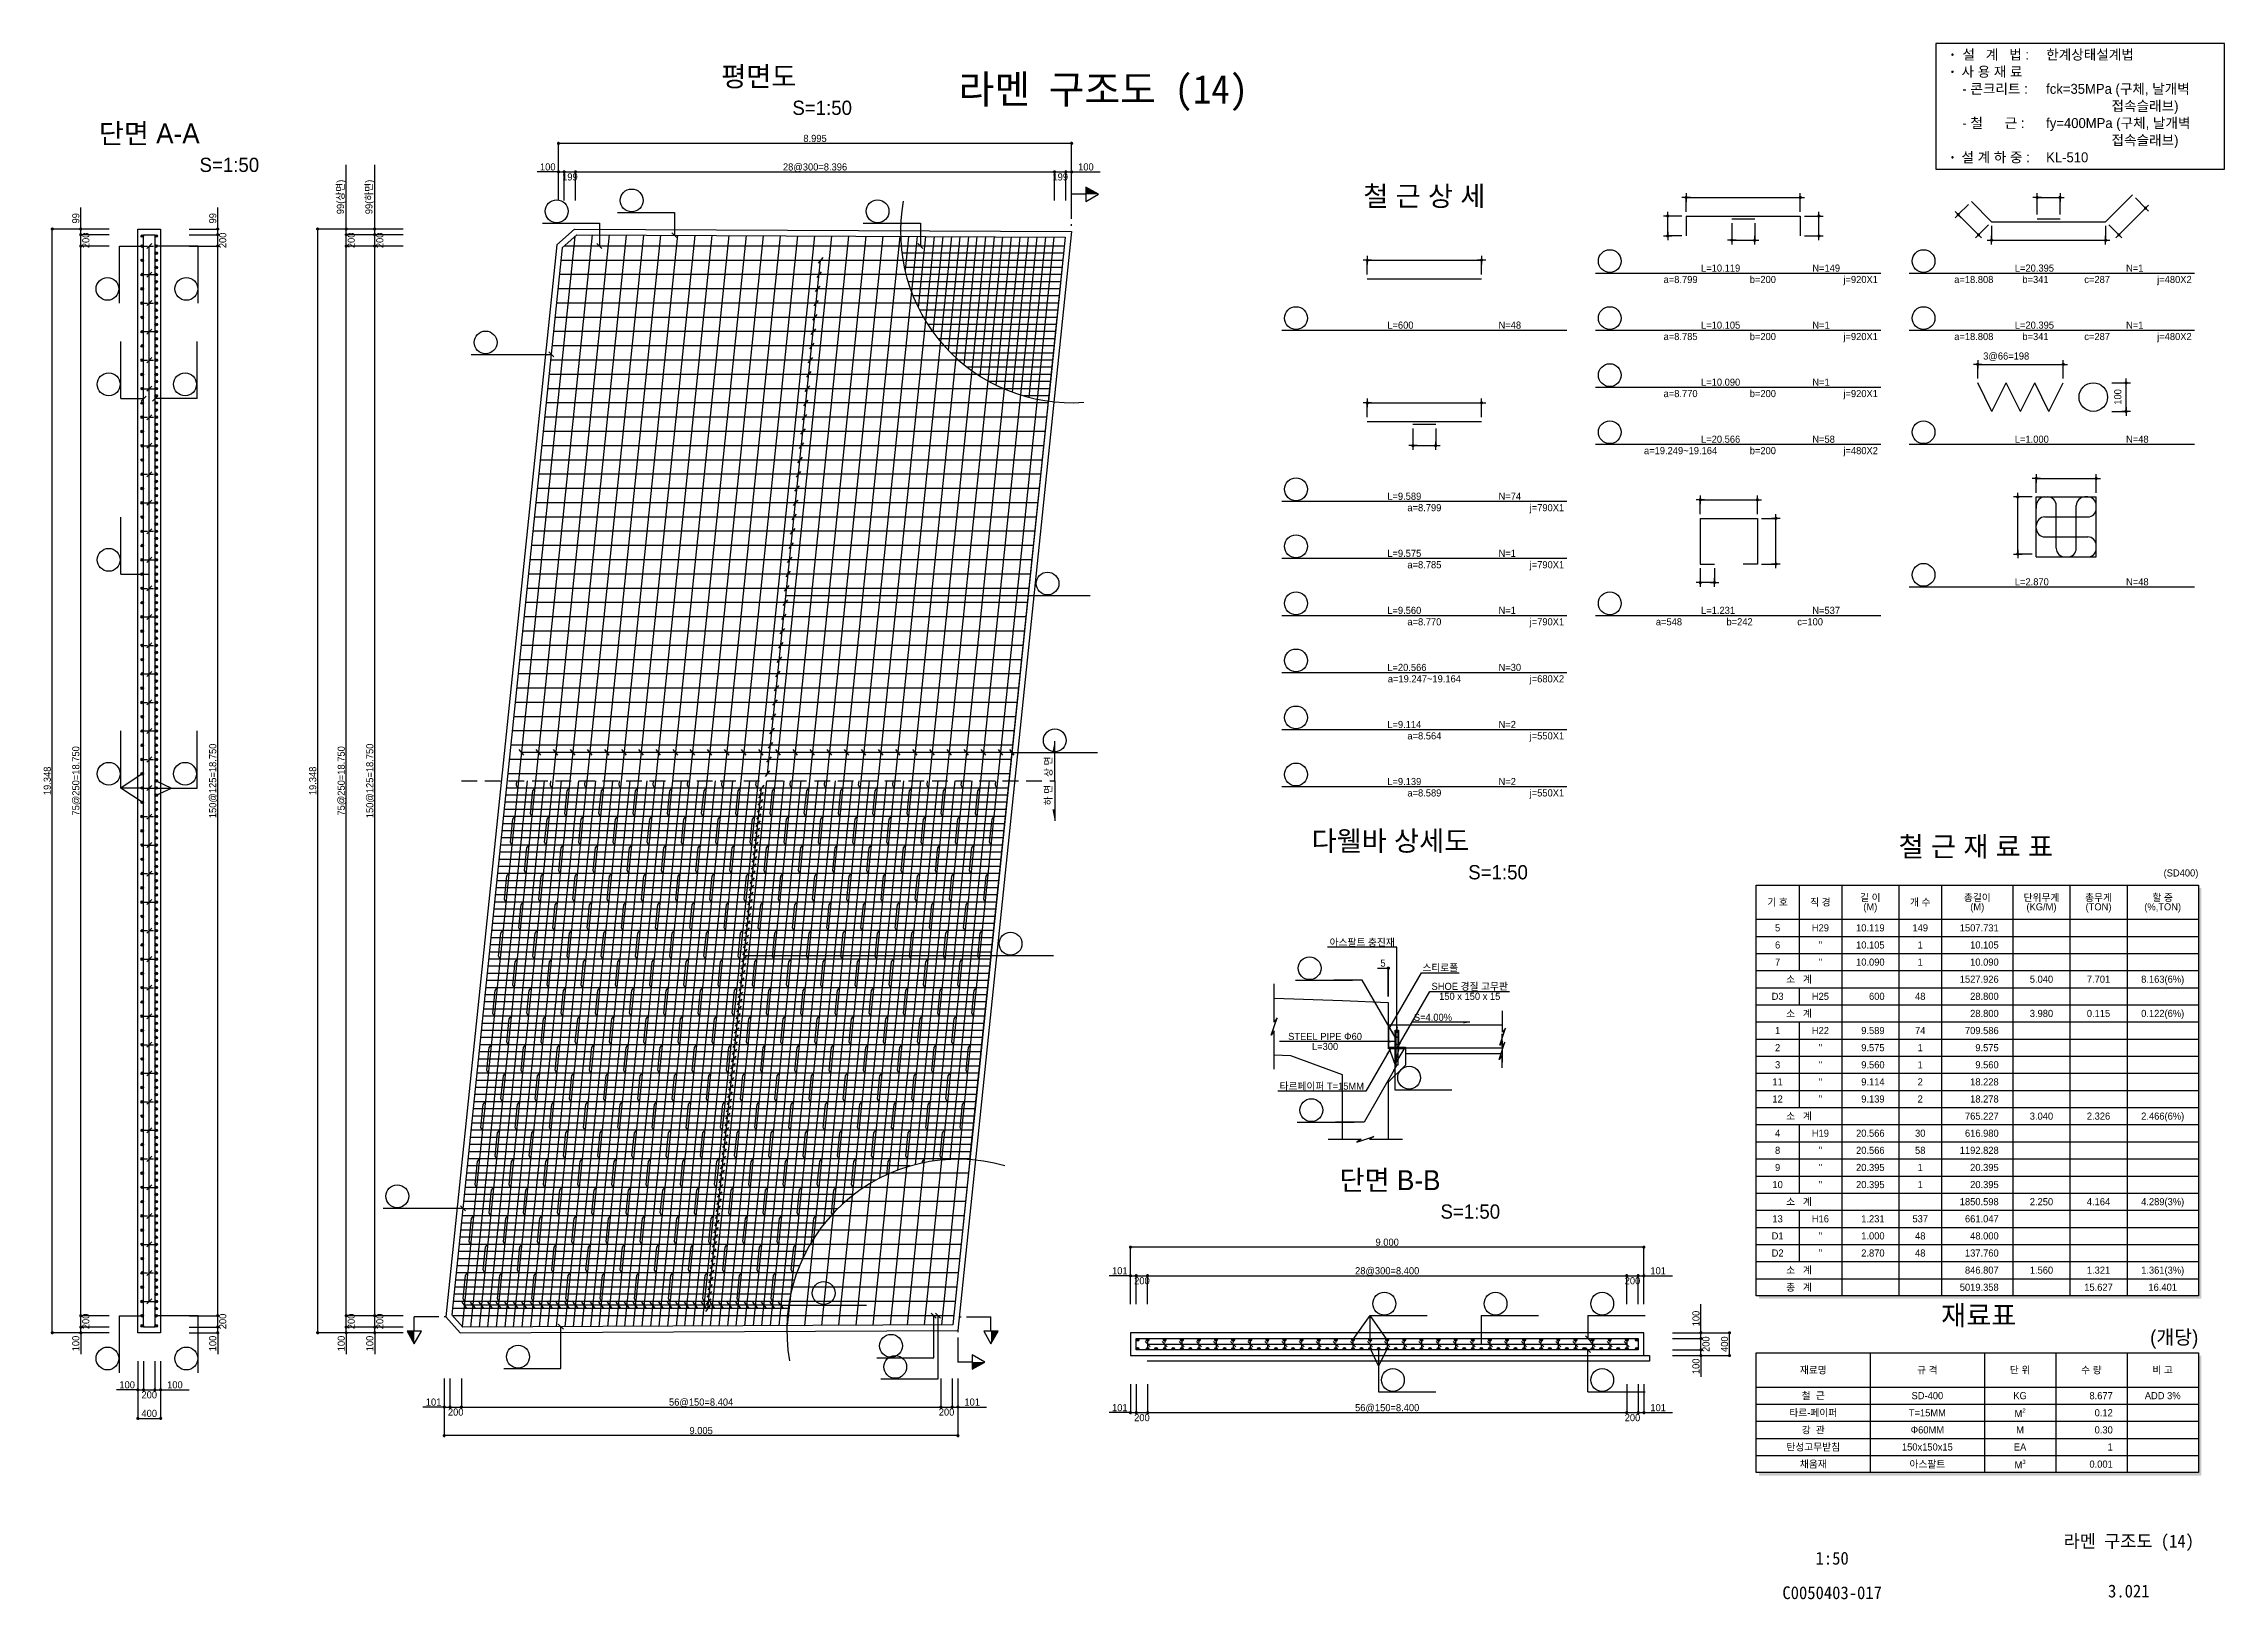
# Model space of a CAD drawing. Extents: x 2629709 to 3675628, y 1179 to 102095.
# Drawn here: x 3595352 to 3633578, y 1179 to 28450 of the extents above; entities that cross this region are included whole.
import ezdxf
from ezdxf.enums import TextEntityAlignment as Align

# ---------------------------------------------------------------- set-up
doc = ezdxf.new("R2010")
doc.units = 0
doc.header["$LTSCALE"] = 550
doc.header["$MEASUREMENT"] = 0
doc.linetypes.add('A-DASHD01', pattern=[0.75, 0.5, -0.25])
doc.linetypes.add('HIDDEN2', pattern=[0.1875, 0.125, -0.0625])
doc.layers.get('0').update_dxf_attribs({"linetype": 'CONTINUOUS'})
for name, color, linetype in [('CS-CNTL', 1, 'A-DASHD01'), ('CS-CONC-MAJR', 4, 'CONTINUOUS'), ('CS-CUTL', 1, 'CONTINUOUS'), ('CS-DIML', 1, 'CONTINUOUS'), ('CS-DIMS', 1, 'CONTINUOUS'), ('CS-DIMT', 3, 'CONTINUOUS'), ('CS-LEAT', 7, 'CONTINUOUS'), ('CS-MISC', 3, 'CONTINUOUS'), ('CS-NOTE', 3, 'CONTINUOUS'), ('CS-RBAR-EREC', 6, 'CONTINUOUS'), ('CS-RBAR-MAJR', 6, 'CONTINUOUS'), ('CS-SYMB', 3, 'CONTINUOUS'), ('CS-SYMB-LIN3', 1, 'CONTINUOUS'), ('CS-TABL-LIN1', 4, 'CONTINUOUS'), ('CS-TABL-LIN2', 1, 'CONTINUOUS'), ('CS-TABL-TEX2', 3, 'CONTINUOUS'), ('CS-TEXT', 3, 'CONTINUOUS'), ('CZ-TEX1', 6, 'CONTINUOUS'), ('CZ-TEX2', 3, 'CONTINUOUS'), ('TITLE-TEXT', 7, 'CONTINUOUS')]:
    doc.layers.add(name, color=color, linetype=linetype)
doc.styles.add('A_STANDARD', font='Dotum.ttf')
doc.styles.add('TB_TEXT', font='DotumChe.ttf')
doc.styles.add('TEXT_TBLT', font='txt_____.ttf', dxfattribs={"height": 0.125})
doc.styles.add('돋움', font='Dotum.ttf')

msp = doc.modelspace()

# ---------------------------------------------------------------- texts
at = {"layer": 'CS-DIMT', "style": 'A_STANDARD'}
for s, p in [('8.995', (3608874, 26726)), ('100', (3604189, 26226)), ('28@300=8.396', (3608874, 26226)), ('100', (3613622, 26226)), ('아스팔트 충진재', (3618465, 12634)), ('스티로폴', (3619834, 12189)), ('SHOE 경질 고무판', (3620350, 11862)), ('STEEL PIPE Φ60', (3617814, 10984)), ('S=4.00%', (3619705, 11319)), ('타르페이퍼 T=15MM', (3617757, 10112)), ('9.000', (3618903, 7377)), ('101', (3614216, 6877)), ('28@300=8.400', (3618903, 6877)), ('101', (3623653, 6877)), ('100', (3596816, 4877)), ('100', (3596816, 4877)), ('100', (3597653, 4877)), ('100', (3597653, 4877)), ('101', (3602187, 4575)), ('56@150=8.404', (3606877, 4575)), ('101', (3611629, 4575)), ('101', (3614216, 4477)), ('56@150=8.400', (3618903, 4477)), ('101', (3623653, 4477)), ('400', (3597203, 4377)), ('400', (3597203, 4377)), ('9.005', (3606877, 4075))]:
    msp.add_text(s, height=125, dxfattribs=at).set_placement(p, align=Align.CENTER)
for s, p in [('99(상면)', (3600616, 25762)), ('99(하면)', (3601116, 25762)), ('99', (3595978, 25388)), ('99', (3598378, 25388)), ('75@250=18.750', (3595978, 15526)), ('150@125=18.750', (3598378, 15526)), ('75@250=18.750', (3600631, 15526)), ('150@125=18.750', (3601131, 15526)), ('19.348', (3595478, 15526)), ('19.348', (3600131, 15526)), ('100', (3624378, 6102)), ('100', (3624378, 6102)), ('100', (3595978, 5664)), ('100', (3598378, 5664)), ('100', (3600631, 5664)), ('100', (3601131, 5664)), ('400', (3624878, 5652)), ('400', (3624878, 5652)), ('100', (3624378, 5264)), ('100', (3624378, 5264))]:
    msp.add_text(s, height=125, rotation=90, dxfattribs=at).set_placement(p, align=Align.CENTER)
for s, p in [('199', (3604577, 26176)), ('199', (3613172, 26176)), ('150 x 150 x 15', (3620350, 11812)), ('L=300', (3617814, 10934)), ('200', (3614604, 6827)), ('200', (3623203, 6827)), ('200', (3597203, 4827)), ('200', (3597203, 4827)), ('200', (3602575, 4525)), ('200', (3611179, 4525)), ('200', (3614604, 4427)), ('200', (3623203, 4427))]:
    msp.add_text(s, height=125, dxfattribs=at).set_placement(p, align=Align.TOP_CENTER)
for p in [(3596028, 25001), (3598428, 25001), (3600681, 25001), (3601181, 25001), (3596028, 6051), (3598428, 6051), (3600681, 6051), (3601181, 6051), (3624428, 5652), (3624428, 5652)]:
    msp.add_text('200', height=125, rotation=90, dxfattribs=at).set_placement(p, align=Align.TOP_CENTER)
msp.add_text('5', height=125, dxfattribs=at).set_placement((3618784, 12269))
at = {"layer": 'CS-SYMB', "linetype": 'Continuous', "style": 'A_STANDARD'}
for s, p in [('상 면', (3613025, 15774)), ('하 면', (3613025, 15277))]:
    msp.add_text(s, height=125, rotation=90, dxfattribs=at).set_placement(p, align=Align.CENTER)
at = {"layer": 'CS-TABL-TEX2', "style": 'A_STANDARD'}
msp.add_text('(SD400)', height=125, dxfattribs=at).set_placement((3633122, 13850), align=Align.RIGHT)
for s, p in [('기 호', (3625747, 13400)), ('직 경', (3626497, 13400)), ('길 이', (3627372, 13481)), ('(M)', (3627372, 13319)), ('개 수', (3628247, 13400)), ('총길이', (3629247, 13481)), ('(M)', (3629247, 13319)), ('단위무게', (3630372, 13481)), ('(KG/M)', (3630372, 13319)), ('총무게', (3631372, 13481)), ('(TON)', (3631372, 13319)), ('(%,TON)', (3632497, 13319)), ('할 증', (3632497, 13481)), ('5', (3625747, 12950)), ('H29', (3626497, 12950)), ('149', (3628247, 12950)), ('6', (3625747, 12650)), ('"', (3626497, 12650)), ('1', (3628247, 12650)), ('7', (3625747, 12350)), ('"', (3626497, 12350)), ('1', (3628247, 12350)), ('소   계', (3626122, 12050)), ('5.040', (3630372, 12050)), ('7.701', (3631372, 12050)), ('8.163(6%)', (3632497, 12050)), ('D3', (3625747, 11750)), ('소   계', (3626122, 11450)), ('H25', (3626497, 11750)), ('48', (3628247, 11750)), ('3.980', (3630372, 11450)), ('0.115', (3631372, 11450)), ('0.122(6%)', (3632497, 11450)), ('1', (3625747, 11150)), ('H22', (3626497, 11150)), ('74', (3628247, 11150)), ('2', (3625747, 10850)), ('"', (3626497, 10850)), ('1', (3628247, 10850)), ('3', (3625747, 10550)), ('"', (3626497, 10550)), ('1', (3628247, 10550)), ('11', (3625747, 10250)), ('12', (3625747, 9950)), ('"', (3626497, 10250)), ('"', (3626497, 9950)), ('2', (3628247, 10250)), ('2', (3628247, 9950)), ('소   계', (3626122, 9650)), ('3.040', (3630372, 9650)), ('2.326', (3631372, 9650)), ('2.466(6%)', (3632497, 9650)), ('4', (3625747, 9350)), ('H19', (3626497, 9350)), ('30', (3628247, 9350)), ('8', (3625747, 9050)), ('9', (3625747, 8750)), ('"', (3626497, 9050)), ('"', (3626497, 8750)), ('58', (3628247, 9050)), ('1', (3628247, 8750)), ('10', (3625747, 8450)), ('"', (3626497, 8450)), ('1', (3628247, 8450)), ('소   계', (3626122, 8150)), ('2.250', (3630372, 8150)), ('4.164', (3631372, 8150)), ('4.289(3%)', (3632497, 8150)), ('13', (3625747, 7850)), ('H16', (3626497, 7850)), ('537', (3628247, 7850)), ('D1', (3625747, 7550)), ('D2', (3625747, 7250)), ('"', (3626497, 7550)), ('"', (3626497, 7250)), ('48', (3628247, 7550)), ('48', (3628247, 7250)), ('소   계', (3626122, 6950)), ('1.560', (3630372, 6950)), ('1.321', (3631372, 6950)), ('1.361(3%)', (3632497, 6950)), ('총   계', (3626122, 6650)), ('15.627', (3631372, 6650)), ('16.401', (3632497, 6650)), ('재료명', (3626372, 5200)), ('규 격', (3628372, 5200)), ('단 위', (3629997, 5200)), ('수 량', (3631247, 5200)), ('비 고', (3632497, 5200)), ('철  근', (3626372, 4750)), ('SD-400', (3628372, 4750)), ('KG', (3629997, 4750)), ('ADD 3%', (3632497, 4750)), ('타르-페이퍼', (3626372, 4450)), ('강  관', (3626372, 4150)), ('T=15MM', (3628372, 4450)), ('Φ60MM', (3628372, 4150)), ('M', (3629997, 4150)), ('탄성고무받침', (3626372, 3850)), ('150x150x15', (3628372, 3850)), ('EA', (3629997, 3850)), ('채움재', (3626372, 3550)), ('아스팔트', (3628372, 3550))]:
    msp.add_text(s, height=125, dxfattribs=at).set_placement(p, align=Align.MIDDLE_CENTER)
for s, p in [('10.119', (3627622, 12950)), ('1507.731', (3629622, 12950)), ('10.105', (3627622, 12650)), ('10.105', (3629622, 12650)), ('10.090', (3627622, 12350)), ('10.090', (3629622, 12350)), ('1527.926', (3629622, 12050)), ('600', (3627622, 11750)), ('28.800', (3629622, 11750)), ('28.800', (3629622, 11450)), ('9.589', (3627622, 11150)), ('709.586', (3629622, 11150)), ('9.575', (3627622, 10850)), ('9.575', (3629622, 10850)), ('9.560', (3627622, 10550)), ('9.560', (3629622, 10550)), ('9.114', (3627622, 10250)), ('9.139', (3627622, 9950)), ('18.228', (3629622, 10250)), ('18.278', (3629622, 9950)), ('765.227', (3629622, 9650)), ('20.566', (3627622, 9350)), ('616.980', (3629622, 9350)), ('20.566', (3627622, 9050)), ('20.395', (3627622, 8750)), ('1192.828', (3629622, 9050)), ('20.395', (3629622, 8750)), ('20.395', (3627622, 8450)), ('20.395', (3629622, 8450)), ('1850.598', (3629622, 8150)), ('1.231', (3627622, 7850)), ('661.047', (3629622, 7850)), ('2.870', (3627622, 7250)), ('1.000', (3627622, 7550)), ('137.760', (3629622, 7250)), ('48.000', (3629622, 7550)), ('846.807', (3629622, 6950)), ('5019.358', (3629622, 6650)), ('8.677', (3631622, 4750)), ('0.12', (3631622, 4450)), ('0.30', (3631622, 4150)), ('1', (3631622, 3850)), ('0.001', (3631622, 3550))]:
    msp.add_text(s, height=125, dxfattribs=at).set_placement(p, align=Align.MIDDLE_RIGHT)
at = {"layer": 'CS-TABL-TEX2', "char_height": 125, "attachment_point": 5, "style": 'A_STANDARD'}
for s, insert in [('\\A1;\\A1;M{\\H0.6x;\\S2^;}', (3629997, 4450)), ('\\A1;\\A1;M{\\H0.6x;\\S3^;}', (3629997, 3550))]:
    msp.add_mtext(s, dxfattribs=dict(at, insert=insert))
at = {"layer": 'CS-TEXT', "style": 'A_STANDARD'}
for s, p in [('L=10.119', (3624405, 24453)), ('N=149', (3626355, 24453)), ('L=20.395', (3629905, 24453)), ('N=1', (3631855, 24453)), ('L=600', (3618905, 23453)), ('N=48', (3620855, 23453)), ('L=10.105', (3624405, 23453)), ('N=1', (3626355, 23453)), ('L=20.395', (3629905, 23453)), ('N=1', (3631855, 23453)), ('L=10.090', (3624405, 22453)), ('N=1', (3626355, 22453)), ('L=20.566', (3624405, 21453)), ('N=58', (3626355, 21453)), ('L=1.000', (3629905, 21453)), ('N=48', (3631855, 21453)), ('L=9.589', (3618905, 20453)), ('N=74', (3620855, 20453)), ('L=9.575', (3618905, 19453)), ('N=1', (3620855, 19453)), ('L=2.870', (3629905, 18953)), ('N=48', (3631855, 18953)), ('L=9.560', (3618905, 18453)), ('N=1', (3620855, 18453)), ('L=1.231', (3624405, 18453)), ('N=537', (3626355, 18453)), ('L=20.566', (3618905, 17453)), ('N=30', (3620855, 17453)), ('L=9.114', (3618905, 16453)), ('N=2', (3620855, 16453)), ('L=9.139', (3618905, 15453)), ('N=2', (3620855, 15453))]:
    msp.add_text(s, height=125, dxfattribs=at).set_placement(p)
for s, p in [('a=8.799', (3624046, 24253)), ('b=200', (3625488, 24253)), ('a=18.808', (3629186, 24253)), ('b=341', (3630267, 24253)), ('c=287', (3631348, 24253)), ('a=8.785', (3624046, 23253)), ('b=200', (3625488, 23253)), ('a=18.808', (3629186, 23253)), ('b=341', (3630267, 23253)), ('c=287', (3631348, 23253)), ('a=8.770', (3624046, 22253)), ('b=200', (3625488, 22253)), ('a=19.249~19.164', (3624046, 21253)), ('b=200', (3625488, 21253)), ('a=8.799', (3619555, 20253)), ('a=8.785', (3619555, 19253)), ('a=8.770', (3619555, 18253)), ('a=548', (3623842, 18253)), ('b=242', (3625080, 18253)), ('c=100', (3626317, 18253)), ('a=19.247~19.164', (3619555, 17253)), ('a=8.564', (3619555, 16253)), ('a=8.589', (3619555, 15253))]:
    msp.add_text(s, height=125, dxfattribs=at).set_placement(p, align=Align.CENTER)
for s, p in [('j=920X1', (3627505, 24253)), ('j=480X2', (3633005, 24253)), ('j=920X1', (3627505, 23253)), ('j=480X2', (3633005, 23253)), ('j=920X1', (3627505, 22253)), ('j=480X2', (3627505, 21253)), ('j=790X1', (3622005, 20253)), ('j=790X1', (3622005, 19253)), ('j=790X1', (3622005, 18253)), ('j=680X2', (3622005, 17253)), ('j=550X1', (3622005, 16253)), ('j=550X1', (3622005, 15253))]:
    msp.add_text(s, height=125, dxfattribs=at).set_placement(p, align=Align.RIGHT)
at = {"layer": 'CZ-TEX1', "style": 'A_STANDARD'}
for s, p in [('평면도', (3607888, 27700)), ('단면 A-A', (3597203, 26700)), ('철 근 상 세', (3619555, 25603)), ('다웰바 상세도', (3618960, 14300)), ('철 근 재 료 표', (3629222, 14200)), ('단면 B-B', (3618953, 8352)), ('재료표', (3629272, 5982))]:
    msp.add_text(s, height=350, dxfattribs=at).set_placement(p, align=Align.CENTER)
at = {"layer": 'CZ-TEX2', "style": 'A_STANDARD'}
for p in [(3608476, 27200), (3598084, 26200), (3620324, 13800), (3619837, 7852)]:
    msp.add_text('S=1:50', height=250, dxfattribs=at).set_placement(p)
msp.add_text('(개당)', height=250, dxfattribs=at).set_placement((3633122, 5650), align=Align.RIGHT)
at = {"layer": 'TITLE-TEXT', "style": 'TB_TEXT'}
for s, height, p in [('라멘 구조도 (14)', 500, (3613928, 27650)), ('라멘 구조도 (14)', 225, (3631903, 2200)), ('1:50', 225, (3626703, 1900)), ('C0050403-017', 225, (3626703, 1295)), ('3.021', 225, (3631903, 1325))]:
    msp.add_text(s, height=height, dxfattribs=at).set_placement(p, align=Align.MIDDLE_CENTER)

# ---------------------------------------------------------------- blocks, each defined once
blk = doc.blocks.new('CXLEATK')
at = {"layer": 'CS-MISC'}
blk.add_line((-0.883885, 0.883882), (0.883882, -0.883882), dxfattribs=at)
blk = doc.blocks.new('CSBNUM1')
at = {"layer": 'CS-SYMB-LIN3'}
blk.add_line((0, 0), (20, 0), dxfattribs=at)
blk.add_circle((5, 4.2), 4, dxfattribs=at)
at = {"layer": 'CS-TEXT', "style": 'A_STANDARD', "flags": 1}
blk.add_attdef('RB_NO', text='', height=2.5, dxfattribs=at).set_placement((5, 4.2), align=Align.MIDDLE)
for tag, p in [('RB_DIA', (11.5, 1.5)), ('RB_LEN', (1.739, -3.958874))]:
    blk.add_attdef(tag, p, '', height=2.5, dxfattribs=at)
blk = doc.blocks.new('CXDECDL-H')
at = {"color": 6}
for p, q in [((-11.098049, 4.986941), (-11.098049, 0)), ((-2.483991, 0), (-11.098049, 0)), ((0, 0), (-0.601318, 0))]:
    blk.add_line(p, q, dxfattribs=at)
at = {"color": 3}
blk.add_lwpolyline([(-11.098049, 9.406796), (-13.598049, 4.986941), (-8.598049, 4.986941), (-11.098049, 9.406796)], dxfattribs=at)
at = {"color": 2}
blk.add_solid([(-11.098049, 9.406796), (-11.098049, 9.406796), (-11.098049, 4.986941), (-13.598049, 4.986941)], dxfattribs=at)
at = {"color": 6, "style": 'TEXT_TBLT', "flags": 1}
blk.add_attdef('SMKV', text='', height=2.5, rotation=90, dxfattribs=at).set_placement((-11.04837, 14.211395), align=Align.MIDDLE)
blk.add_attdef('SMKH', text='', height=2.5, rotation=180, dxfattribs=at).set_placement((-11.115478, 14.853699), align=Align.CENTER)
blk = doc.blocks.new('CXDECDR-H')
at = {"color": 6}
for p, q in [((0, 0), (0.601318, 0)), ((2.483991, 0), (11.098049, 0)), ((11.098049, 4.986941), (11.098049, 0))]:
    blk.add_line(p, q, dxfattribs=at)
at = {"color": 3}
blk.add_lwpolyline([(11.098049, 9.406796), (8.598049, 4.986941), (13.598049, 4.986941), (11.098049, 9.406796)], dxfattribs=at)
at = {"color": 2}
blk.add_solid([(11.098049, 9.406796), (11.098049, 9.406796), (11.098049, 4.986941), (13.598049, 4.986941)], dxfattribs=at)
at = {"color": 6, "style": 'TEXT_TBLT', "flags": 1}
blk.add_attdef('SMKV', text='', height=2.5, rotation=90, dxfattribs=at).set_placement((11.08062, 14.211395), align=Align.MIDDLE)
blk.add_attdef('SMKH', text='', height=2.5, rotation=180, dxfattribs=at).set_placement((11.08062, 14.853699), align=Align.CENTER)
blk = doc.blocks.new('CXDIMDT2')
at = {"layer": 'CS-MISC', "const_width": 0.5}
blk.add_lwpolyline([(0.25, 0, 1), (-0.25, 0, 1)], format="xyb", close=True, dxfattribs=at)
blk = doc.blocks.new('CSBSEC1')
at = {"layer": 'CS-RBAR-MAJR', "const_width": 0.45}
blk.add_lwpolyline([(0.225, 0, 1), (-0.225, 0, 1)], format="xyb", close=True, dxfattribs=at)
at = {"layer": 'CS-RBAR-MAJR'}
blk.add_circle((0, 0), 0.45, dxfattribs=at)
blk = doc.blocks.new('CSBSHPE-A00')
at = {"layer": 'CS-DIMS'}
for p, q in [((-20, 8), (-20, 5)), ((20, 8), (20, 5)), ((-18.5, 6.5), (-21.5, 6.5)), ((-20, 1.5), (-20, 6.5)), ((-20, 6.5), (20, 6.5)), ((21.5, 6.5), (18.5, 6.5)), ((20, 1.5), (20, 6.5))]:
    blk.add_line(p, q, dxfattribs=at)
at = {"layer": 'CS-DIMS', "const_width": 0.55}
for points in [[(-19.725, 6.5, 1), (-20.275, 6.5, 1)], [(20.275, 6.5, 1), (19.725, 6.5, 1)]]:
    blk.add_lwpolyline(points, format="xyb", close=True, dxfattribs=at)
at = {"layer": 'CS-RBAR-EREC'}
blk.add_line((-20, 0), (20, 0), dxfattribs=at)
at = {"layer": 'CS-TEXT', "style": 'A_STANDARD', "flags": 1}
blk.add_attdef('A', text='', height=2.5, dxfattribs=at).set_placement((-0.000047, 8.166619), align=Align.CENTER)
blk = doc.blocks.new('CSBNUM1-JEWON')
at = {"layer": 'CS-SYMB-LIN3'}
blk.add_circle((5, 4.2), 4, dxfattribs=at)
at = {"layer": 'CS-TEXT', "style": 'A_STANDARD', "flags": 1}
blk.add_attdef('RB_NO', text='', height=2.5, dxfattribs=at).set_placement((5, 4.2), align=Align.MIDDLE)
for tag, p in [('RB_DIA', (11.5, 1.5)), ('RB_LEN', (1.739, -3.958874))]:
    blk.add_attdef(tag, p, '', height=2.5, dxfattribs=at)
blk = doc.blocks.new('CSBSHPE-A01')
at = {"layer": 'CS-DIMS'}
for p, q in [((-20, 8), (-20, 5)), ((20, 5), (20, 8)), ((-18.5, 6.5), (-21.5, 6.5)), ((-20, 1.5), (-20, 6.5)), ((-20, 6.5), (20, 6.5)), ((18.5, 6.5), (21.5, 6.5)), ((20, 1.5), (20, 6.5)), ((-4, -2.5), (-4, -8.5)), ((-4, -7), (-4, -10)), ((4, -2.5), (4, -8.5)), ((4, -10), (4, -7)), ((-2.5, -8.5), (-5.5, -8.5)), ((-4, -8.5), (4, -8.5)), ((2.5, -8.5), (5.5, -8.5))]:
    blk.add_line(p, q, dxfattribs=at)
at = {"layer": 'CS-DIMS', "const_width": 0.55}
for points in [[(-19.725, 6.5, 1), (-20.275, 6.5, 1)], [(20.275, 6.5, 1), (19.725, 6.5, 1)], [(-3.725, -8.5, 1), (-4.275, -8.5, 1)], [(4.275, -8.5, 1), (3.725, -8.5, 1)]]:
    blk.add_lwpolyline(points, format="xyb", close=True, dxfattribs=at)
at = {"layer": 'CS-RBAR-EREC'}
for p, q in [((-20, 0), (20, 0)), ((-4, -1), (4, -1))]:
    blk.add_line(p, q, dxfattribs=at)
at = {"layer": 'CS-TEXT', "style": 'A_STANDARD', "flags": 1}
for tag, p in [('A', (0, 8.166667)), ('J', (0, -6.833333))]:
    blk.add_attdef(tag, text='', height=2.5, dxfattribs=at).set_placement(p, align=Align.CENTER)
blk = doc.blocks.new('CSBSHPE-D01')
at = {"layer": 'CS-DIMS'}
for p, q in [((-20, 8), (-20, 5)), ((20, 5), (20, 8)), ((-25, 0), (-28, 0)), ((-26.5, -1.5), (-26.5, 1.5)), ((-26.5, -7), (-26.5, 0)), ((-21.5, 0), (-26.5, 0)), ((-18.5, 6.5), (-21.5, 6.5)), ((-20, 1.5), (-20, 6.5)), ((-20, 6.5), (20, 6.5)), ((18.5, 6.5), (21.5, 6.5)), ((20, 1.5), (20, 6.5)), ((21.5, 0), (26.5, 0)), ((25, 0), (28, 0)), ((26.5, -1.5), (26.5, 1.5)), ((26.5, -7), (26.5, 0)), ((-28, -7), (-25, -7)), ((-26.5, -5.5), (-26.5, -8.5)), ((-21.5, -7), (-26.5, -7)), ((-4, -2.5), (-4, -8.5)), ((-4, -7), (-4, -10)), ((4, -2.5), (4, -8.5)), ((4, -10), (4, -7)), ((21.5, -7), (26.5, -7)), ((25, -7), (28, -7)), ((26.5, -8.5), (26.5, -5.5)), ((-2.5, -8.5), (-5.5, -8.5)), ((-4, -8.5), (4, -8.5)), ((2.5, -8.5), (5.5, -8.5))]:
    blk.add_line(p, q, dxfattribs=at)
at = {"layer": 'CS-DIMS', "const_width": 0.55}
for points in [[(-26.225, 0, 1), (-26.775, 0, 1)], [(-19.725, 6.5, 1), (-20.275, 6.5, 1)], [(20.275, 6.5, 1), (19.725, 6.5, 1)], [(26.775, 0, 1), (26.225, 0, 1)], [(-26.225, -7, 1), (-26.775, -7, 1)], [(26.775, -7, 1), (26.225, -7, 1)], [(-3.725, -8.5, 1), (-4.275, -8.5, 1)], [(4.275, -8.5, 1), (3.725, -8.5, 1)]]:
    blk.add_lwpolyline(points, format="xyb", close=True, dxfattribs=at)
at = {"layer": 'CS-RBAR-EREC'}
for p, q in [((-20, 0), (-20, -7)), ((-20, 0), (20, 0)), ((20, 0), (20, -7)), ((-4, -1), (4, -1))]:
    blk.add_line(p, q, dxfattribs=at)
at = {"layer": 'CS-TEXT', "style": 'A_STANDARD', "flags": 1}
for tag, p in [('A', (0, 8.166667)), ('J', (0, -6.833333))]:
    blk.add_attdef(tag, text='', height=2.5, dxfattribs=at).set_placement(p, align=Align.CENTER)
for tag, p in [('B', (-28.166667, -3.430843)), ('C', (24.833333, -3.430843))]:
    blk.add_attdef(tag, text='', height=2.5, rotation=90, dxfattribs=at).set_placement(p, align=Align.CENTER)
blk = doc.blocks.new('CSBSHPE-H02')
at = {"layer": 'CS-DIMS'}
for p, q in [((-10, 8), (-10, 5)), ((10, 5), (10, 8)), ((-8.5, 6.5), (-11.5, 6.5)), ((-10, 1.5), (-10, 6.5)), ((-10, 6.5), (10, 6.5)), ((8.5, 6.5), (11.5, 6.5)), ((10, 1.5), (10, 6.5)), ((11.5, 0), (16.5, 0)), ((18, 0), (15, 0)), ((16.5, -1.5), (16.5, 1.5)), ((16.5, -16), (16.5, 0)), ((16.5, -17.5), (16.5, -14.5)), ((-8.5, -22.5), (-11.5, -22.5)), ((-10, -17.5), (-10, -22.5)), ((-10, -21), (-10, -24)), ((-5, -22.5), (-10, -22.5)), ((-6.5, -22.5), (-3.5, -22.5)), ((-5, -17.5), (-5, -22.5)), ((-5, -24), (-5, -21)), ((11.5, -16), (16.5, -16)), ((18, -16), (15, -16))]:
    blk.add_line(p, q, dxfattribs=at)
at = {"layer": 'CS-DIMS', "const_width": 0.55}
for points in [[(-9.725, 6.5, 1), (-10.275, 6.5, 1)], [(10.275, 6.5, 1), (9.725, 6.5, 1)], [(16.775, 0, 1), (16.225, 0, 1)], [(-9.725, -22.5, 1), (-10.275, -22.5, 1)], [(-4.725, -22.5, 1), (-5.275, -22.5, 1)], [(16.775, -16, 1), (16.225, -16, 1)]]:
    blk.add_lwpolyline(points, format="xyb", close=True, dxfattribs=at)
at = {"layer": 'CS-RBAR-EREC'}
for p, q in [((-10, 0), (10, 0)), ((-10, 0), (-10, -16)), ((10, 0), (10, -16)), ((-10, -16), (-5, -16)), ((10, -16), (5, -16))]:
    blk.add_line(p, q, dxfattribs=at)
at = {"layer": 'CS-TEXT', "style": 'A_STANDARD', "flags": 1}
for tag, p in [('A', (0, 8.166667)), ('C', (-7.5, -20.833333))]:
    blk.add_attdef(tag, text='', height=2.5, dxfattribs=at).set_placement(p, align=Align.CENTER)
blk.add_attdef('B', text='', height=2.5, rotation=90, dxfattribs=at).set_placement((14.833333, -7.930843), align=Align.CENTER)
blk = doc.blocks.new('CSBSHPE-K00')
at = {"layer": 'CS-DIMS'}
for p, q in [((-15, 8), (-15, 5)), ((15, 5), (15, 8)), ((-13.5, 6.5), (-16.5, 6.5)), ((-15, 1.5), (-15, 6.5)), ((-15, 6.5), (15, 6.5)), ((13.5, 6.5), (16.5, 6.5)), ((15, 1.5), (15, 6.5)), ((32.023334, 0), (37.023334, 0)), ((35.523334, 0), (38.523334, 0)), ((37.023334, -1.5), (37.023334, 1.5)), ((37.023334, -10), (37.023334, 0)), ((32.023334, -10), (37.023334, -10)), ((38.523334, -10), (35.523334, -10)), ((37.023334, -8.5), (37.023334, -11.5))]:
    blk.add_line(p, q, dxfattribs=at)
at = {"layer": 'CS-DIMS', "const_width": 0.55}
for points in [[(-14.725, 6.5, 1), (-15.275, 6.5, 1)], [(15.275, 6.5, 1), (14.725, 6.5, 1)], [(37.298334, 0, 1), (36.748334, 0, 1)], [(37.298334, -10, 1), (36.748334, -10, 1)]]:
    blk.add_lwpolyline(points, format="xyb", close=True, dxfattribs=at)
at = {"layer": 'CS-DIMS'}
for centre, start, end in [((37.023334, 0), 90, 270), ((37.023334, 0), 270, 90), ((37.023334, -10), 90, 270), ((37.023334, -10), 270, 90)]:
    blk.add_arc(centre, 0.275, start, end, dxfattribs=at)
at = {"layer": 'CS-RBAR-EREC'}
for p, q in [((-10, -10), (-15, 0)), ((-10, -10), (-5, 0)), ((0, -10), (-5, 0)), ((0, -10), (5, 0)), ((10, -10), (5, 0)), ((10, -10), (15, 0))]:
    blk.add_line(p, q, dxfattribs=at)
blk.add_circle((25.523334, -5), 5, dxfattribs=at)
at = {"layer": 'CS-SYMB', "color": 3, "style": 'A_STANDARD'}
blk.add_text('3@66=198', height=2.5, dxfattribs=at).set_placement((-5, 8.166667), align=Align.CENTER)
blk.add_text('100', height=2.5, rotation=90, dxfattribs=at).set_placement((35.356668, -4.930843), align=Align.CENTER)
blk = doc.blocks.new('CSBSHPE-X08')
at = {"layer": 'CS-DIMS'}
for p, q in [((-17, 5.5), (-17, 8.5)), ((-9, 13.5), (-12, 13.5)), ((-10.5, 15), (-10.5, 12)), ((-10.5, 8.5), (-10.5, 13.5)), ((-10.5, 13.5), (10.5, 13.5)), ((9, 13.5), (12, 13.5)), ((10.5, 12), (10.5, 15)), ((10.5, 8.5), (10.5, 13.5)), ((-15.5, 7), (-18.5, 7)), ((-12, 7), (-17, 7)), ((-17, -13), (-17, 7)), ((-18.5, -13), (-15.5, -13)), ((-17, -11.5), (-17, -14.5)), ((-12, -13), (-17, -13))]:
    blk.add_line(p, q, dxfattribs=at)
at = {"layer": 'CS-DIMS', "const_width": 0.55}
for points in [[(-10.225, 13.5, 1), (-10.775, 13.5, 1)], [(10.775, 13.5, 1), (10.225, 13.5, 1)], [(-16.725, 7, 1), (-17.275, 7, 1)], [(-16.725, -13, 1), (-17.275, -13, 1)]]:
    blk.add_lwpolyline(points, format="xyb", close=True, dxfattribs=at)
at = {"layer": 'CS-RBAR-EREC'}
for p, q in [((-10.5, 7), (10.5, 7)), ((-10.5, -14), (-10.5, 7)), ((-10.5, 4), (-10.5, 3)), ((-7.5, 7), (-6.5, 7)), ((-7.5, 0), (7.5, 0)), ((-3.5, -11), (-3.5, 4)), ((3.5, -11), (3.5, 4)), ((7.5, 7), (6.5, 7)), ((10.5, -14), (10.5, 7)), ((10.5, 3), (10.5, 4)), ((-10.5, -4), (-10.5, -3)), ((-7.5, -7), (7.5, -7)), ((-10.5, -14), (10.5, -14)), ((10.5, -11), (10.5, -10))]:
    blk.add_line(p, q, dxfattribs=at)
for centre, start, end in [((-7.5, 4), 90, 180), ((-7.5, -3), 90, 180), ((-6.5, 4), 0, 90), ((6.5, 4), 90, 180), ((7.5, 4), 0, 90), ((7.5, 3), 270, 360), ((-7.5, -4), 180, 270), ((7.5, -10), 0, 90), ((-0.5, -11), 180, 270), ((0.5, -11), 270, 360), ((7.5, -11), 270, 360)]:
    blk.add_arc(centre, 3, start, end, dxfattribs=at)
at = {"layer": 'CS-TEXT', "style": 'A_STANDARD', "flags": 1}
blk.add_attdef('3@100=300', text='', height=2.5, dxfattribs=at).set_placement((0, 15.167), align=Align.CENTER)
blk.add_attdef('3@100=300', text='', height=2.5, rotation=90, dxfattribs=at).set_placement((-18.667, -2.931), align=Align.CENTER)
blk = doc.blocks.new('CSBSHPE-G82')
at = {"layer": 'CS-DIMS'}
for p, q in [((-2.5, 8.5), (-5.5, 8.5)), ((-4, 7), (-4, 10)), ((-4, 2.5), (-4, 8.5)), ((-4, 8.5), (4, 8.5)), ((2.5, 8.5), (5.5, 8.5)), ((4, 10), (4, 7)), ((4, 2.5), (4, 8.5)), ((30.444402, 8.323082), (33.979936, 4.787548)), ((-30.606602, 3.535534), (-32.727922, 1.414214)), ((-30.606602, 1.414214), (-32.727922, 3.535534)), ((-28.131728, 6.010408), (-31.667262, 2.474874)), ((-24.596194, -4.596194), (-31.667262, 2.474874)), ((24.596194, -4.596194), (33.979936, 4.787548)), ((35.040596, 3.726888), (32.919276, 5.848208)), ((32.919276, 3.726888), (35.040596, 5.848208)), ((-25.656854, -5.656854), (-23.535534, -3.535534)), ((-25.656854, -3.535534), (-23.535534, -5.656854)), ((-21.06066, -1.06066), (-24.596194, -4.596194)), ((-21.5, -6.5), (-18.5, -6.5)), ((-20, -1.5), (-20, -6.5)), ((-20, -8), (-20, -5)), ((-20, -6.5), (20, -6.5)), ((18.5, -6.5), (21.5, -6.5)), ((20, -1.5), (20, -6.5)), ((20, -8), (20, -5)), ((21.06066, -1.06066), (24.596194, -4.596194)), ((25.656854, -5.656854), (23.535534, -3.535534)), ((23.535534, -5.656854), (25.656854, -3.535534))]:
    blk.add_line(p, q, dxfattribs=at)
for points, const_width in [([(-3.725, 8.5, -1), (-4.275, 8.5, -1)], 0.55), ([(3.725, 8.5, -1), (4.275, 8.5, -1)], 0.55), ([(-31.392262, 2.474873, 1), (-31.942262, 2.474873, 1)], 0.55), ([(34.254936, 4.787547, 1), (33.704936, 4.787547, 1)], 0.55), ([(-24.321195, -4.596194, 1), (-24.871193, -4.596194, 1)], 0.549999), ([(-19.725, -6.5, 1), (-20.275, -6.5, 1)], 0.55), ([(20.275, -6.5, 1), (19.725, -6.5, 1)], 0.55), ([(24.871193, -4.596194, 1), (24.321195, -4.596194, 1)], 0.549999)]:
    blk.add_lwpolyline(points, format="xyb", close=True, dxfattribs=dict(at, const_width=const_width))
at = {"layer": 'CS-RBAR-EREC'}
for p, q in [((20, 0), (29.383742, 9.383742)), ((-20, 0), (-27.071068, 7.071068)), ((-20, 0), (20, 0)), ((-4, 1), (4, 1))]:
    blk.add_line(p, q, dxfattribs=at)
at = {"layer": 'CS-TEXT', "style": 'A_STANDARD', "flags": 1}
for tag, p in [('J', (0, 10.166667)), ('B', (0, -4.833333))]:
    blk.add_attdef(tag, text='', height=2.5, dxfattribs=at).set_placement(p, align=Align.CENTER)
for tag, rotation, p in [('A', 315, (-26.904316, 0.06895)), ('C', 45, (28.147626, 1.321638))]:
    blk.add_attdef(tag, text='', height=2.5, rotation=rotation, dxfattribs=at).set_placement(p, align=Align.CENTER)
blk = doc.blocks.new('A$Cc22b2ba3')
at = {"layer": 'CS-LEAT', "linetype": 'ByBlock'}
blk.add_lwpolyline([(-10615, -4900), (-500, -4900), (-500, -500), (-10615, -500)], close=True, dxfattribs=at)
at = {"layer": 'CS-NOTE', "linetype": 'ByBlock', "const_width": 43.7}
for points in [[(-10054, -887, 1), (-10011, -887, 1)], [(-10054, -1487, 1), (-10011, -1487, 1)], [(-10054, -4487, 1), (-10011, -4487, 1)]]:
    blk.add_lwpolyline(points, format="xyb", close=True, dxfattribs=at)
at = {"layer": 'CS-NOTE', "linetype": 'ByBlock', "style": '돋움'}
for s, p in [('설   계   법 : ', (-9684, -1060)), ('한계상태설계법', (-6747, -1060)), ('사 용 재 료', (-9716, -1660)), ('- 콘크리트 :', (-9684, -2260)), ('fck=35MPa (구체, 날개벽', (-6747, -2260)), ('                  접속슬래브)', (-6747, -2860)), ('- 철      근 :', (-9684, -3460)), ('fy=400MPa (구체, 날개벽', (-6747, -3460)), ('                  접속슬래브)', (-6747, -4060)), ('설 계 하 중 :', (-9716, -4660)), ('KL-510', (-6747, -4660))]:
    blk.add_text(s, height=350, dxfattribs=at).set_placement(p)

# ---------------------------------------------------------------- linework, layer by layer
at = {"layer": 'CS-CNTL'}
msp.add_line((3602675, 15525), (3613075, 15525), dxfattribs=at)
at = {"layer": 'CS-CONC-MAJR'}
for p, q in [((3597003, 5852), (3597003, 25200)), ((3597003, 25200), (3597403, 25200)), ((3597403, 25200), (3597403, 5852)), ((3604348, 24921), (3602403, 6130)), ((3604348, 24921), (3604659, 25200)), ((3604659, 25200), (3613372, 25155)), ((3613372, 25155), (3611379, 5894)), ((3616922, 11720), (3618118, 11675)), ((3618118, 11675), (3618922, 11644)), ((3618922, 11644), (3618922, 10844)), ((3618927, 11244), (3618922, 11244)), ((3618922, 11244), (3618922, 10844)), ((3618922, 11235), (3618927, 11240)), ((3618922, 11207), (3618927, 11212)), ((3618922, 11178), (3618927, 11183)), ((3618922, 11150), (3618927, 11155)), ((3618922, 11122), (3618927, 11127)), ((3618922, 11094), (3618927, 11099)), ((3618927, 11244), (3618927, 10844)), ((3620927, 11244), (3618927, 11244)), ((3618927, 10844), (3618927, 11244)), ((3619044, 11159), (3619104, 11159)), ((3619044, 10859), (3619044, 11159)), ((3619104, 11159), (3619104, 10859)), ((3617213, 10709), (3616922, 10720)), ((3618118, 10375), (3617213, 10709)), ((3618922, 11065), (3618927, 11070)), ((3618922, 11037), (3618927, 11042)), ((3618922, 11009), (3618927, 11014)), ((3618922, 10980), (3618927, 10985)), ((3618922, 10952), (3618927, 10957)), ((3618922, 10924), (3618927, 10929)), ((3618922, 10896), (3618927, 10901)), ((3618922, 10867), (3618927, 10872)), ((3618922, 10844), (3619223, 10844)), ((3618922, 10844), (3618927, 10844)), ((3618927, 10859), (3619044, 10859)), ((3618927, 10844), (3618927, 10859)), ((3618927, 10844), (3620927, 10844)), ((3618927, 10844), (3620917, 10844)), ((3618927, 10844), (3618999, 10844)), ((3618927, 10829), (3618927, 10844)), ((3619222, 10844), (3618927, 10844)), ((3618931, 10829), (3618927, 10833)), ((3618999, 10829), (3618927, 10829)), ((3618952, 10829), (3618937, 10844)), ((3618973, 10829), (3618958, 10844)), ((3618993, 10829), (3618978, 10844)), ((3618999, 10829), (3618999, 10844)), ((3618999, 10844), (3619149, 10844)), ((3618999, 10844), (3618999, 10829)), ((3619149, 10829), (3618999, 10829)), ((3619104, 10859), (3619222, 10859)), ((3619149, 10844), (3619149, 10829)), ((3619149, 10844), (3619222, 10844)), ((3619149, 10829), (3619149, 10844)), ((3619153, 10829), (3619149, 10833)), ((3619222, 10829), (3619149, 10829)), ((3619174, 10829), (3619159, 10844)), ((3619195, 10829), (3619180, 10844)), ((3619216, 10829), (3619201, 10844)), ((3619222, 10859), (3619222, 10844)), ((3619222, 10844), (3619222, 10829)), ((3620917, 10744), (3619222, 10744)), ((3619223, 10844), (3619223, 10544)), ((3618118, 9244), (3618118, 10375)), ((3619223, 10544), (3618922, 10244)), ((3618922, 10244), (3618922, 9244)), ((3602403, 6130), (3602656, 5852)), ((3597403, 5852), (3597003, 5852)), ((3602656, 5852), (3611379, 5894)), ((3623403, 5852), (3614403, 5852)), ((3614403, 5852), (3614403, 5452)), ((3623403, 5452), (3623403, 5852)), ((3614403, 5452), (3623403, 5452)), ((3614403, 5452), (3623503, 5452)), ((3623503, 5452), (3623503, 5352)), ((3623503, 5352), (3614698, 5352))]:
    msp.add_line(p, q, dxfattribs=at)
at = {"layer": 'CS-CUTL'}
for p, q in [((3616922, 11295), (3616922, 11970)), ((3620927, 11119), (3620927, 11494)), ((3616872, 11070), (3616972, 11370)), ((3616922, 11145), (3616872, 11070)), ((3616972, 11370), (3616922, 11295)), ((3616922, 10470), (3616922, 11145)), ((3620877, 10894), (3620977, 11194)), ((3620917, 10869), (3620917, 11094)), ((3620977, 11194), (3620927, 11119)), ((3620867, 10644), (3620967, 10944)), ((3620917, 10719), (3620867, 10644)), ((3620927, 10969), (3620877, 10894)), ((3620967, 10944), (3620917, 10869)), ((3620917, 10494), (3620917, 10719)), ((3620927, 10594), (3620927, 10969)), ((3617868, 9244), (3618445, 9244)), ((3618370, 9194), (3618670, 9294)), ((3618445, 9244), (3618370, 9194)), ((3618670, 9294), (3618595, 9244)), ((3618595, 9244), (3619172, 9244))]:
    msp.add_line(p, q, dxfattribs=at)
for centre, start, end in [((3613372, 25155), 169.7063, 274.093), ((3611379, 5894), 74.093, 190.2794)]:
    msp.add_arc(centre, 3000, start, end, dxfattribs=at)
at = {"layer": 'CS-DIML'}
for p, q in [((3604377, 26201), (3604377, 26726)), ((3613372, 26701), (3604377, 26701)), ((3613372, 26201), (3613372, 26726)), ((3600656, 25200), (3600656, 26325)), ((3601156, 25200), (3601156, 26325)), ((3604377, 26201), (3604002, 26201)), ((3604377, 25701), (3604377, 26226)), ((3604377, 26201), (3604477, 26201)), ((3604477, 25701), (3604477, 26226)), ((3604477, 26201), (3604676, 26201)), ((3604676, 25701), (3604676, 26226)), ((3604676, 26201), (3613072, 26201)), ((3613072, 25701), (3613072, 26226)), ((3613072, 26201), (3613271, 26201)), ((3613271, 25701), (3613271, 26226)), ((3613271, 26201), (3613372, 26201)), ((3613372, 25701), (3613372, 26226)), ((3613372, 26201), (3613872, 26201)), ((3596003, 25200), (3596003, 25575)), ((3598403, 25200), (3598403, 25575)), ((3605095, 25301), (3605095, 24901)), ((3606410, 25491), (3606410, 25091)), ((3610720, 25301), (3610720, 24901)), ((3596003, 25200), (3595478, 25200)), ((3595503, 5852), (3595503, 25200)), ((3596503, 25200), (3595978, 25200)), ((3596503, 25101), (3595978, 25101)), ((3596503, 24901), (3595978, 24901)), ((3596003, 25101), (3596003, 25200)), ((3596003, 24901), (3596003, 25101)), ((3596003, 6151), (3596003, 24901)), ((3596681, 24901), (3597081, 24901)), ((3597203, 6401), (3597203, 24901)), ((3598063, 24901), (3597326, 24901)), ((3597903, 25200), (3598428, 25200)), ((3597903, 25101), (3598428, 25101)), ((3597903, 24901), (3598428, 24901)), ((3598403, 25101), (3598403, 25200)), ((3598403, 24901), (3598403, 25101)), ((3598403, 6151), (3598403, 24901)), ((3600656, 25200), (3600131, 25200)), ((3600156, 5852), (3600156, 25200)), ((3601156, 25200), (3600631, 25200)), ((3601156, 25101), (3600631, 25101)), ((3601156, 24901), (3600631, 24901)), ((3600656, 25101), (3600656, 25200)), ((3600656, 24901), (3600656, 25101)), ((3600656, 6151), (3600656, 24901)), ((3601656, 25200), (3601131, 25200)), ((3601656, 25101), (3601131, 25101)), ((3601656, 24901), (3601131, 24901)), ((3601156, 25101), (3601156, 25200)), ((3601156, 24901), (3601156, 25101)), ((3601156, 6151), (3601156, 24901)), ((3608038, 15651), (3608970, 24651)), ((3622555, 24428), (3627555, 24428)), ((3628055, 24428), (3633055, 24428)), ((3617055, 23428), (3622055, 23428)), ((3622555, 23428), (3627555, 23428)), ((3628055, 23428), (3633055, 23428)), ((3603849, 23001), (3604249, 23001)), ((3596703, 22228), (3597103, 22228)), ((3598041, 22228), (3597303, 22228)), ((3622555, 22428), (3627555, 22428)), ((3622555, 21428), (3627555, 21428)), ((3628055, 21428), (3633055, 21428)), ((3617055, 20428), (3622055, 20428)), ((3596703, 19151), (3597203, 19151)), ((3617055, 19428), (3622055, 19428)), ((3608362, 18776), (3612699, 18776)), ((3628055, 18928), (3633055, 18928)), ((3617055, 18428), (3622055, 18428)), ((3622555, 18428), (3627555, 18428)), ((3617055, 17428), (3622055, 17428)), ((3617055, 16428), (3622055, 16428)), ((3612327, 16026), (3603727, 16026)), ((3612327, 16026), (3612827, 16026)), ((3597081, 15651), (3596703, 15401)), ((3597081, 15401), (3596703, 15401)), ((3597081, 15151), (3596703, 15401)), ((3597326, 15526), (3597591, 15401)), ((3597326, 15401), (3597591, 15401)), ((3597326, 15276), (3597591, 15401)), ((3597591, 15401), (3598041, 15401)), ((3606993, 6276), (3607938, 15401)), ((3617055, 15428), (3622055, 15428)), ((3607634, 12463), (3612051, 12463)), ((3619074, 12609), (3617856, 12609)), ((3618734, 12244), (3618922, 12244)), ((3618922, 11744), (3618922, 12269)), ((3618922, 12244), (3618927, 12244)), ((3618927, 11744), (3618927, 12269)), ((3619074, 11109), (3619074, 12609)), ((3618467, 12032), (3617967, 12032)), ((3618293, 12032), (3618294, 12032)), ((3619044, 11032), (3618467, 12032)), ((3618924, 11164), (3619502, 12164)), ((3619502, 12164), (3620167, 12164)), ((3619074, 10837), (3619652, 11837)), ((3619652, 11837), (3621049, 11837)), ((3620061, 11294), (3619349, 11294)), ((3620349, 11294), (3620061, 11294)), ((3618611, 10959), (3617018, 10959)), ((3618963, 10837), (3618530, 10087)), ((3619044, 10959), (3618611, 10959)), ((3618934, 10851), (3619038, 10563)), ((3619038, 10851), (3619038, 10563)), ((3619111, 10851), (3619038, 10563)), ((3619215, 10851), (3619038, 10563)), ((3619074, 10544), (3618497, 9544)), ((3619038, 10563), (3619038, 10113)), ((3618530, 10087), (3616984, 10087)), ((3618497, 9544), (3617997, 9544)), ((3618323, 9544), (3618324, 9544)), ((3602301, 8035), (3602701, 8035)), ((3614403, 6852), (3614403, 7377)), ((3623403, 7352), (3614403, 7352)), ((3623403, 6852), (3623403, 7377)), ((3614403, 6852), (3614028, 6852)), ((3614403, 6352), (3614403, 6877)), ((3614403, 6852), (3614504, 6852)), ((3614504, 6352), (3614504, 6877)), ((3614504, 6852), (3614703, 6852)), ((3614703, 6352), (3614703, 6877)), ((3614703, 6852), (3623103, 6852)), ((3623103, 6352), (3623103, 6877)), ((3623103, 6852), (3623303, 6852)), ((3623303, 6352), (3623303, 6877)), ((3623303, 6852), (3623403, 6852)), ((3623403, 6352), (3623403, 6877)), ((3623403, 6852), (3623903, 6852)), ((3596503, 6151), (3595978, 6151)), ((3596003, 5951), (3596003, 6151)), ((3596681, 6151), (3597081, 6151)), ((3598063, 6151), (3597326, 6151)), ((3597903, 6151), (3598428, 6151)), ((3598403, 5951), (3598403, 6151)), ((3601156, 6151), (3600631, 6151)), ((3600656, 5951), (3600656, 6151)), ((3601656, 6151), (3601131, 6151)), ((3601156, 5951), (3601156, 6151)), ((3608275, 6338), (3602725, 6338)), ((3608275, 6338), (3608775, 6338)), ((3610955, 5413), (3610955, 6151)), ((3611030, 5044), (3611030, 6151)), ((3618303, 5729), (3618603, 6152)), ((3618903, 5729), (3618603, 6152)), ((3618603, 5729), (3618603, 6152)), ((3620553, 6152), (3620553, 5652)), ((3622423, 6152), (3622423, 5752)), ((3624403, 5852), (3624403, 6352)), ((3624403, 5852), (3624403, 6352)), ((3596003, 5852), (3595478, 5852)), ((3596503, 5951), (3595978, 5951)), ((3596503, 5852), (3595978, 5852)), ((3596003, 5852), (3596003, 5951)), ((3596003, 5852), (3596003, 5477)), ((3597903, 5951), (3598428, 5951)), ((3597903, 5852), (3598428, 5852)), ((3598403, 5852), (3598403, 5951)), ((3598403, 5852), (3598403, 5477)), ((3600656, 5852), (3600131, 5852)), ((3601156, 5951), (3600631, 5951)), ((3601156, 5852), (3600631, 5852)), ((3600656, 5852), (3600656, 5951)), ((3600656, 5852), (3600656, 5477)), ((3601656, 5951), (3601131, 5951)), ((3601656, 5852), (3601131, 5852)), ((3601156, 5852), (3601156, 5951)), ((3601156, 5852), (3601156, 5477)), ((3604418, 5223), (3604418, 5960)), ((3623903, 5852), (3624428, 5852)), ((3623903, 5852), (3624428, 5852)), ((3623903, 5752), (3624428, 5752)), ((3623903, 5752), (3624428, 5752)), ((3624403, 5852), (3624928, 5852)), ((3624403, 5752), (3624403, 5852)), ((3624403, 5852), (3624928, 5852)), ((3624403, 5752), (3624403, 5852)), ((3624403, 5552), (3624403, 5752)), ((3624403, 5552), (3624403, 5752)), ((3624903, 5452), (3624903, 5852)), ((3624903, 5452), (3624903, 5852)), ((3614703, 5652), (3623103, 5652)), ((3618603, 5574), (3618753, 5264)), ((3618903, 5574), (3618753, 5264)), ((3618753, 5574), (3618753, 5264)), ((3622423, 4814), (3622423, 5552)), ((3623903, 5552), (3624428, 5552)), ((3623903, 5552), (3624428, 5552)), ((3623903, 5452), (3624428, 5452)), ((3623903, 5452), (3624428, 5452)), ((3624403, 5452), (3624403, 5552)), ((3624403, 5452), (3624403, 5552)), ((3624403, 5452), (3624928, 5452)), ((3624403, 5452), (3624403, 5077)), ((3624403, 5452), (3624928, 5452)), ((3624403, 5452), (3624403, 5077)), ((3597003, 5352), (3597003, 4827)), ((3597003, 5352), (3597003, 4827)), ((3597103, 5352), (3597103, 4827)), ((3597103, 5352), (3597103, 4827)), ((3597303, 5352), (3597303, 4827)), ((3597303, 5352), (3597303, 4827)), ((3597403, 5352), (3597403, 4827)), ((3597403, 5352), (3597403, 4827)), ((3602374, 5050), (3602374, 4525)), ((3602475, 5050), (3602475, 4525)), ((3602675, 5050), (3602675, 4525)), ((3611079, 5050), (3611079, 4525)), ((3611278, 5050), (3611278, 4525)), ((3611379, 5050), (3611379, 4525)), ((3618753, 5264), (3618753, 4814)), ((3597003, 4852), (3596628, 4852)), ((3597003, 4852), (3596628, 4852)), ((3597003, 4852), (3597003, 4327)), ((3597003, 4852), (3597103, 4852)), ((3597003, 4852), (3597003, 4327)), ((3597003, 4852), (3597103, 4852)), ((3597103, 4852), (3597303, 4852)), ((3597103, 4852), (3597303, 4852)), ((3597303, 4852), (3597403, 4852)), ((3597303, 4852), (3597403, 4852)), ((3597403, 4852), (3597403, 4327)), ((3597403, 4852), (3597903, 4852)), ((3597403, 4852), (3597403, 4327)), ((3597403, 4852), (3597903, 4852)), ((3614403, 4952), (3614403, 4427)), ((3614504, 4952), (3614504, 4427)), ((3614703, 4952), (3614703, 4427)), ((3623103, 4952), (3623103, 4427)), ((3623303, 4952), (3623303, 4427)), ((3623403, 4952), (3623403, 4427)), ((3597003, 4352), (3597403, 4352)), ((3597003, 4352), (3597403, 4352)), ((3602374, 4550), (3601999, 4550)), ((3602374, 4550), (3602374, 4025)), ((3602374, 4550), (3602475, 4550)), ((3602475, 4550), (3602675, 4550)), ((3602675, 4550), (3611079, 4550)), ((3611079, 4550), (3611278, 4550)), ((3611278, 4550), (3611379, 4550)), ((3611379, 4550), (3611379, 4025)), ((3611379, 4550), (3611879, 4550)), ((3614403, 4452), (3614028, 4452)), ((3614403, 4452), (3614504, 4452)), ((3614504, 4452), (3614703, 4452)), ((3614703, 4452), (3623103, 4452)), ((3623103, 4452), (3623303, 4452)), ((3623303, 4452), (3623403, 4452)), ((3623403, 4452), (3623903, 4452)), ((3611379, 4050), (3602374, 4050))]:
    msp.add_line(p, q, dxfattribs=at)
for points in [[(3618924, 11164), (3618995, 11250), (3618924, 11164), (3618963, 11268)], [(3619044, 11032), (3619005, 11137), (3619044, 11032), (3618973, 11118)], [(3619074, 11109), (3619093, 11219), (3619074, 11109), (3619056, 11219)], [(3620349, 11294), (3620239, 11276), (3620349, 11294), (3620239, 11312)], [(3618963, 10837), (3618892, 10750), (3618963, 10837), (3618924, 10732)], [(3619044, 10959), (3618934, 10977), (3619044, 10959), (3618934, 10941)], [(3619074, 10837), (3619145, 10923), (3619074, 10837), (3619113, 10941)], [(3619074, 10544), (3619003, 10458), (3619074, 10544), (3619035, 10440)]]:
    msp.add_solid(points, dxfattribs=at)
at = {"layer": 'CS-RBAR-EREC', "linetype": 'HIDDEN2'}
for p, q in [((3597103, 24901), (3597303, 24901)), ((3597103, 23901), (3597303, 23901)), ((3597103, 22901), (3597303, 22901)), ((3597103, 21901), (3597303, 21901)), ((3597103, 20901), (3597303, 20901)), ((3597103, 19901), (3597303, 19901)), ((3597103, 18901), (3597303, 18901)), ((3597103, 17901), (3597303, 17901)), ((3597103, 16901), (3597303, 16901)), ((3597103, 15901), (3597303, 15901)), ((3597103, 14901), (3597303, 14901)), ((3597103, 13901), (3597303, 13901)), ((3597103, 12901), (3597303, 12901)), ((3597103, 11901), (3597303, 11901)), ((3597103, 10901), (3597303, 10901)), ((3597103, 9901), (3597303, 9901)), ((3597103, 8901), (3597303, 8901)), ((3597103, 7901), (3597303, 7901)), ((3597103, 6901), (3597303, 6901)), ((3615003, 5752), (3615003, 5552)), ((3615603, 5752), (3615603, 5552)), ((3616203, 5752), (3616203, 5552)), ((3616803, 5752), (3616803, 5552)), ((3617403, 5752), (3617403, 5552)), ((3618003, 5752), (3618003, 5552)), ((3618603, 5752), (3618603, 5552)), ((3619203, 5752), (3619203, 5552)), ((3619803, 5752), (3619803, 5552)), ((3620403, 5752), (3620403, 5552)), ((3621003, 5752), (3621003, 5552)), ((3621603, 5752), (3621603, 5552)), ((3622203, 5752), (3622203, 5552)), ((3622803, 5752), (3622803, 5552))]:
    msp.add_line(p, q, dxfattribs=at)
at = {"layer": 'CS-RBAR-EREC', "linetype": 'Continuous'}
for p, q in [((3597103, 24401), (3597303, 24401)), ((3597103, 23401), (3597303, 23401)), ((3597103, 22401), (3597303, 22401)), ((3597103, 21401), (3597303, 21401)), ((3597103, 20401), (3597303, 20401)), ((3597103, 19401), (3597303, 19401)), ((3597103, 18401), (3597303, 18401)), ((3597103, 17401), (3597303, 17401)), ((3597103, 16401), (3597303, 16401)), ((3597103, 15401), (3597303, 15401)), ((3597103, 14401), (3597303, 14401)), ((3597103, 13401), (3597303, 13401)), ((3597103, 12401), (3597303, 12401)), ((3597103, 11401), (3597303, 11401)), ((3597103, 10401), (3597303, 10401)), ((3597103, 9401), (3597303, 9401)), ((3597103, 8401), (3597303, 8401)), ((3597103, 7401), (3597303, 7401)), ((3597103, 6401), (3597303, 6401)), ((3614703, 5752), (3614703, 5552)), ((3615303, 5752), (3615303, 5552)), ((3615903, 5752), (3615903, 5552)), ((3616503, 5752), (3616503, 5552)), ((3617103, 5752), (3617103, 5552)), ((3617703, 5752), (3617703, 5552)), ((3618303, 5752), (3618303, 5552)), ((3618903, 5752), (3618903, 5552)), ((3619503, 5752), (3619503, 5552)), ((3620103, 5752), (3620103, 5552)), ((3620703, 5752), (3620703, 5552)), ((3621303, 5752), (3621303, 5552)), ((3621903, 5752), (3621903, 5552)), ((3622503, 5752), (3622503, 5552)), ((3623103, 5752), (3623103, 5552))]:
    msp.add_line(p, q, dxfattribs=at)
at = {"layer": 'CS-RBAR-EREC'}
for p, q in [((3603638, 15453), (3603645, 15525)), ((3603663, 15401), (3603638, 15453)), ((3603886, 14953), (3603928, 15354)), ((3603928, 15354), (3603963, 15401)), ((3604238, 15453), (3604245, 15525)), ((3604263, 15401), (3604238, 15453)), ((3604486, 14953), (3604528, 15354)), ((3604528, 15354), (3604563, 15401)), ((3604838, 15453), (3604845, 15525)), ((3604863, 15401), (3604838, 15453)), ((3605086, 14953), (3605128, 15354)), ((3605128, 15354), (3605163, 15401)), ((3605438, 15453), (3605445, 15525)), ((3605463, 15401), (3605438, 15453)), ((3605686, 14953), (3605728, 15354)), ((3605728, 15354), (3605763, 15401)), ((3606038, 15453), (3606045, 15525)), ((3606063, 15401), (3606038, 15453)), ((3606286, 14953), (3606328, 15354)), ((3606328, 15354), (3606363, 15401)), ((3606638, 15453), (3606645, 15525)), ((3606663, 15401), (3606638, 15453)), ((3606886, 14953), (3606928, 15354)), ((3606928, 15354), (3606963, 15401)), ((3607238, 15453), (3607245, 15525)), ((3607263, 15401), (3607238, 15453)), ((3607486, 14953), (3607528, 15354)), ((3607528, 15354), (3607563, 15401)), ((3607838, 15453), (3607845, 15525)), ((3607863, 15401), (3607838, 15453)), ((3608086, 14953), (3608128, 15354)), ((3608128, 15354), (3608163, 15401)), ((3608438, 15453), (3608445, 15525)), ((3608463, 15401), (3608438, 15453)), ((3608686, 14953), (3608728, 15354)), ((3608728, 15354), (3608763, 15401)), ((3609038, 15453), (3609045, 15525)), ((3609063, 15401), (3609038, 15453)), ((3609286, 14953), (3609328, 15354)), ((3609328, 15354), (3609363, 15401)), ((3609638, 15453), (3609645, 15525)), ((3609663, 15401), (3609638, 15453)), ((3609886, 14953), (3609928, 15354)), ((3609928, 15354), (3609963, 15401)), ((3610238, 15453), (3610245, 15525)), ((3610263, 15401), (3610238, 15453)), ((3610486, 14953), (3610528, 15354)), ((3610528, 15354), (3610563, 15401)), ((3610838, 15453), (3610845, 15525)), ((3610863, 15401), (3610838, 15453)), ((3611086, 14953), (3611128, 15354)), ((3611128, 15354), (3611163, 15401)), ((3611438, 15453), (3611445, 15525)), ((3611463, 15401), (3611438, 15453)), ((3611686, 14953), (3611728, 15354)), ((3611728, 15354), (3611763, 15401)), ((3612038, 15453), (3612045, 15525)), ((3612063, 15401), (3612038, 15453)), ((3603911, 14901), (3603886, 14953)), ((3604511, 14901), (3604486, 14953)), ((3605111, 14901), (3605086, 14953)), ((3605711, 14901), (3605686, 14953)), ((3606311, 14901), (3606286, 14953)), ((3606911, 14901), (3606886, 14953)), ((3607511, 14901), (3607486, 14953)), ((3608111, 14901), (3608086, 14953)), ((3608711, 14901), (3608686, 14953)), ((3609311, 14901), (3609286, 14953)), ((3609911, 14901), (3609886, 14953)), ((3610511, 14901), (3610486, 14953)), ((3611111, 14901), (3611086, 14953)), ((3611711, 14901), (3611686, 14953)), ((3603534, 14453), (3603576, 14854)), ((3603576, 14854), (3603611, 14901)), ((3604134, 14453), (3604176, 14854)), ((3604176, 14854), (3604211, 14901)), ((3604734, 14453), (3604776, 14854)), ((3604776, 14854), (3604811, 14901)), ((3605334, 14453), (3605376, 14854)), ((3605376, 14854), (3605411, 14901)), ((3605934, 14453), (3605976, 14854)), ((3605976, 14854), (3606011, 14901)), ((3606534, 14453), (3606576, 14854)), ((3606576, 14854), (3606611, 14901)), ((3607134, 14453), (3607176, 14854)), ((3607176, 14854), (3607211, 14901)), ((3607734, 14453), (3607776, 14854)), ((3607776, 14854), (3607811, 14901)), ((3608334, 14453), (3608376, 14854)), ((3608376, 14854), (3608411, 14901)), ((3608934, 14453), (3608976, 14854)), ((3608976, 14854), (3609011, 14901)), ((3609534, 14453), (3609576, 14854)), ((3609576, 14854), (3609611, 14901)), ((3610134, 14453), (3610176, 14854)), ((3610176, 14854), (3610211, 14901)), ((3610734, 14453), (3610776, 14854)), ((3610776, 14854), (3610811, 14901)), ((3611334, 14453), (3611376, 14854)), ((3611376, 14854), (3611411, 14901)), ((3611934, 14453), (3611976, 14854)), ((3611976, 14854), (3612011, 14901)), ((3603559, 14401), (3603534, 14453)), ((3603783, 13953), (3603824, 14354)), ((3603824, 14354), (3603859, 14401)), ((3604159, 14401), (3604134, 14453)), ((3604383, 13953), (3604424, 14354)), ((3604424, 14354), (3604459, 14401)), ((3604759, 14401), (3604734, 14453)), ((3604983, 13953), (3605024, 14354)), ((3605024, 14354), (3605059, 14401)), ((3605359, 14401), (3605334, 14453)), ((3605583, 13953), (3605624, 14354)), ((3605624, 14354), (3605659, 14401)), ((3605959, 14401), (3605934, 14453)), ((3606183, 13953), (3606224, 14354)), ((3606224, 14354), (3606259, 14401)), ((3606559, 14401), (3606534, 14453)), ((3606783, 13953), (3606824, 14354)), ((3606824, 14354), (3606859, 14401)), ((3607159, 14401), (3607134, 14453)), ((3607383, 13953), (3607424, 14354)), ((3607424, 14354), (3607459, 14401)), ((3607759, 14401), (3607734, 14453)), ((3607983, 13953), (3608024, 14354)), ((3608024, 14354), (3608059, 14401)), ((3608359, 14401), (3608334, 14453)), ((3608583, 13953), (3608624, 14354)), ((3608624, 14354), (3608659, 14401)), ((3608959, 14401), (3608934, 14453)), ((3609183, 13953), (3609224, 14354)), ((3609224, 14354), (3609259, 14401)), ((3609559, 14401), (3609534, 14453)), ((3609783, 13953), (3609824, 14354)), ((3609824, 14354), (3609859, 14401)), ((3610159, 14401), (3610134, 14453)), ((3610383, 13953), (3610424, 14354)), ((3610424, 14354), (3610459, 14401)), ((3610759, 14401), (3610734, 14453)), ((3610983, 13953), (3611024, 14354)), ((3611024, 14354), (3611059, 14401)), ((3611359, 14401), (3611334, 14453)), ((3611583, 13953), (3611624, 14354)), ((3611624, 14354), (3611659, 14401)), ((3611959, 14401), (3611934, 14453)), ((3603431, 13453), (3603472, 13854)), ((3603472, 13854), (3603507, 13901)), ((3603807, 13901), (3603783, 13953)), ((3604031, 13453), (3604072, 13854)), ((3604072, 13854), (3604107, 13901)), ((3604407, 13901), (3604383, 13953)), ((3604631, 13453), (3604672, 13854)), ((3604672, 13854), (3604707, 13901)), ((3605007, 13901), (3604983, 13953)), ((3605231, 13453), (3605272, 13854)), ((3605272, 13854), (3605307, 13901)), ((3605607, 13901), (3605583, 13953)), ((3605831, 13453), (3605872, 13854)), ((3605872, 13854), (3605907, 13901)), ((3606207, 13901), (3606183, 13953)), ((3606431, 13453), (3606472, 13854)), ((3606472, 13854), (3606507, 13901)), ((3606807, 13901), (3606783, 13953)), ((3607031, 13453), (3607072, 13854)), ((3607072, 13854), (3607107, 13901)), ((3607407, 13901), (3607383, 13953)), ((3607631, 13453), (3607672, 13854)), ((3607672, 13854), (3607707, 13901)), ((3608007, 13901), (3607983, 13953)), ((3608231, 13453), (3608272, 13854)), ((3608272, 13854), (3608307, 13901)), ((3608607, 13901), (3608583, 13953)), ((3608831, 13453), (3608872, 13854)), ((3608872, 13854), (3608907, 13901)), ((3609207, 13901), (3609183, 13953)), ((3609431, 13453), (3609472, 13854)), ((3609472, 13854), (3609507, 13901)), ((3609807, 13901), (3609783, 13953)), ((3610031, 13453), (3610072, 13854)), ((3610072, 13854), (3610107, 13901)), ((3610407, 13901), (3610383, 13953)), ((3610631, 13453), (3610672, 13854)), ((3610672, 13854), (3610707, 13901)), ((3611007, 13901), (3610983, 13953)), ((3611231, 13453), (3611272, 13854)), ((3611272, 13854), (3611307, 13901)), ((3611607, 13901), (3611583, 13953)), ((3611831, 13453), (3611872, 13854)), ((3611872, 13854), (3611907, 13901)), ((3603456, 13401), (3603431, 13453)), ((3603721, 13354), (3603756, 13401)), ((3604056, 13401), (3604031, 13453)), ((3604321, 13354), (3604356, 13401)), ((3604656, 13401), (3604631, 13453)), ((3604921, 13354), (3604956, 13401)), ((3605256, 13401), (3605231, 13453)), ((3605521, 13354), (3605556, 13401)), ((3605856, 13401), (3605831, 13453)), ((3606121, 13354), (3606156, 13401)), ((3606456, 13401), (3606431, 13453)), ((3606721, 13354), (3606756, 13401)), ((3607056, 13401), (3607031, 13453)), ((3607321, 13354), (3607356, 13401)), ((3607656, 13401), (3607631, 13453)), ((3607921, 13354), (3607956, 13401)), ((3608256, 13401), (3608231, 13453)), ((3608521, 13354), (3608556, 13401)), ((3608856, 13401), (3608831, 13453)), ((3609121, 13354), (3609156, 13401)), ((3609456, 13401), (3609431, 13453)), ((3609721, 13354), (3609756, 13401)), ((3610056, 13401), (3610031, 13453)), ((3610321, 13354), (3610356, 13401)), ((3610656, 13401), (3610631, 13453)), ((3610921, 13354), (3610956, 13401)), ((3611256, 13401), (3611231, 13453)), ((3611521, 13354), (3611556, 13401)), ((3611856, 13401), (3611831, 13453)), ((3603679, 12953), (3603721, 13354)), ((3604279, 12953), (3604321, 13354)), ((3604879, 12953), (3604921, 13354)), ((3605479, 12953), (3605521, 13354)), ((3606079, 12953), (3606121, 13354)), ((3606679, 12953), (3606721, 13354)), ((3607279, 12953), (3607321, 13354)), ((3607879, 12953), (3607921, 13354)), ((3608479, 12953), (3608521, 13354)), ((3609079, 12953), (3609121, 13354)), ((3609679, 12953), (3609721, 13354)), ((3610279, 12953), (3610321, 13354)), ((3610879, 12953), (3610921, 13354)), ((3611479, 12953), (3611521, 13354)), ((3603327, 12453), (3603369, 12854)), ((3603369, 12854), (3603404, 12901)), ((3603704, 12901), (3603679, 12953)), ((3603927, 12453), (3603969, 12854)), ((3603969, 12854), (3604004, 12901)), ((3604304, 12901), (3604279, 12953)), ((3604527, 12453), (3604569, 12854)), ((3604569, 12854), (3604604, 12901)), ((3604904, 12901), (3604879, 12953)), ((3605127, 12453), (3605169, 12854)), ((3605169, 12854), (3605204, 12901)), ((3605504, 12901), (3605479, 12953)), ((3605727, 12453), (3605769, 12854)), ((3605769, 12854), (3605804, 12901)), ((3606104, 12901), (3606079, 12953)), ((3606327, 12453), (3606369, 12854)), ((3606369, 12854), (3606404, 12901)), ((3606704, 12901), (3606679, 12953)), ((3606927, 12453), (3606969, 12854)), ((3606969, 12854), (3607004, 12901)), ((3607304, 12901), (3607279, 12953)), ((3607527, 12453), (3607569, 12854)), ((3607569, 12854), (3607604, 12901)), ((3607904, 12901), (3607879, 12953)), ((3608127, 12453), (3608169, 12854)), ((3608169, 12854), (3608204, 12901)), ((3608504, 12901), (3608479, 12953)), ((3608727, 12453), (3608769, 12854)), ((3608769, 12854), (3608804, 12901)), ((3609104, 12901), (3609079, 12953)), ((3609327, 12453), (3609369, 12854)), ((3609369, 12854), (3609404, 12901)), ((3609704, 12901), (3609679, 12953)), ((3609927, 12453), (3609969, 12854)), ((3609969, 12854), (3610004, 12901)), ((3610304, 12901), (3610279, 12953)), ((3610527, 12453), (3610569, 12854)), ((3610569, 12854), (3610604, 12901)), ((3610904, 12901), (3610879, 12953)), ((3611127, 12453), (3611169, 12854)), ((3611169, 12854), (3611204, 12901)), ((3611504, 12901), (3611479, 12953)), ((3611727, 12453), (3611769, 12854)), ((3611769, 12854), (3611804, 12901)), ((3603352, 12401), (3603327, 12453)), ((3603576, 11953), (3603617, 12354)), ((3603617, 12354), (3603652, 12401)), ((3603952, 12401), (3603927, 12453)), ((3604176, 11953), (3604217, 12354)), ((3604217, 12354), (3604252, 12401)), ((3604552, 12401), (3604527, 12453)), ((3604776, 11953), (3604817, 12354)), ((3604817, 12354), (3604852, 12401)), ((3605152, 12401), (3605127, 12453)), ((3605376, 11953), (3605417, 12354)), ((3605417, 12354), (3605452, 12401)), ((3605752, 12401), (3605727, 12453)), ((3605976, 11953), (3606017, 12354)), ((3606017, 12354), (3606052, 12401)), ((3606352, 12401), (3606327, 12453)), ((3606576, 11953), (3606617, 12354)), ((3606617, 12354), (3606652, 12401)), ((3606952, 12401), (3606927, 12453)), ((3607176, 11953), (3607217, 12354)), ((3607217, 12354), (3607252, 12401)), ((3607552, 12401), (3607527, 12453)), ((3607776, 11953), (3607817, 12354)), ((3607817, 12354), (3607852, 12401)), ((3608152, 12401), (3608127, 12453)), ((3608376, 11953), (3608417, 12354)), ((3608417, 12354), (3608452, 12401)), ((3608752, 12401), (3608727, 12453)), ((3608976, 11953), (3609017, 12354)), ((3609017, 12354), (3609052, 12401)), ((3609352, 12401), (3609327, 12453)), ((3609576, 11953), (3609617, 12354)), ((3609617, 12354), (3609652, 12401)), ((3609952, 12401), (3609927, 12453)), ((3610176, 11953), (3610217, 12354)), ((3610217, 12354), (3610252, 12401)), ((3610552, 12401), (3610527, 12453)), ((3610776, 11953), (3610817, 12354)), ((3610817, 12354), (3610852, 12401)), ((3611152, 12401), (3611127, 12453)), ((3611376, 11953), (3611417, 12354)), ((3611417, 12354), (3611452, 12401)), ((3611752, 12401), (3611727, 12453)), ((3603224, 11453), (3603265, 11854)), ((3603265, 11854), (3603300, 11901)), ((3603600, 11901), (3603576, 11953)), ((3603824, 11453), (3603865, 11854)), ((3603865, 11854), (3603900, 11901)), ((3604200, 11901), (3604176, 11953)), ((3604424, 11453), (3604465, 11854)), ((3604465, 11854), (3604500, 11901)), ((3604800, 11901), (3604776, 11953)), ((3605024, 11453), (3605065, 11854)), ((3605065, 11854), (3605100, 11901)), ((3605400, 11901), (3605376, 11953)), ((3605624, 11453), (3605665, 11854)), ((3605665, 11854), (3605700, 11901)), ((3606000, 11901), (3605976, 11953)), ((3606224, 11453), (3606265, 11854)), ((3606265, 11854), (3606300, 11901)), ((3606600, 11901), (3606576, 11953)), ((3606824, 11453), (3606865, 11854)), ((3606865, 11854), (3606900, 11901)), ((3607200, 11901), (3607176, 11953)), ((3607424, 11453), (3607465, 11854)), ((3607465, 11854), (3607500, 11901)), ((3607800, 11901), (3607776, 11953)), ((3608024, 11453), (3608065, 11854)), ((3608065, 11854), (3608100, 11901)), ((3608400, 11901), (3608376, 11953)), ((3608624, 11453), (3608665, 11854)), ((3608665, 11854), (3608700, 11901)), ((3609000, 11901), (3608976, 11953)), ((3609224, 11453), (3609265, 11854)), ((3609265, 11854), (3609300, 11901)), ((3609600, 11901), (3609576, 11953)), ((3609824, 11453), (3609865, 11854)), ((3609865, 11854), (3609900, 11901)), ((3610200, 11901), (3610176, 11953)), ((3610424, 11453), (3610465, 11854)), ((3610465, 11854), (3610500, 11901)), ((3610800, 11901), (3610776, 11953)), ((3611024, 11453), (3611065, 11854)), ((3611065, 11854), (3611100, 11901)), ((3611400, 11901), (3611376, 11953)), ((3611624, 11453), (3611665, 11854)), ((3611665, 11854), (3611700, 11901)), ((3603249, 11401), (3603224, 11453)), ((3603472, 10953), (3603514, 11354)), ((3603514, 11354), (3603549, 11401)), ((3603849, 11401), (3603824, 11453)), ((3604072, 10953), (3604114, 11354)), ((3604114, 11354), (3604149, 11401)), ((3604449, 11401), (3604424, 11453)), ((3604672, 10953), (3604714, 11354)), ((3604714, 11354), (3604749, 11401)), ((3605049, 11401), (3605024, 11453)), ((3605272, 10953), (3605314, 11354)), ((3605314, 11354), (3605349, 11401)), ((3605649, 11401), (3605624, 11453)), ((3605872, 10953), (3605914, 11354)), ((3605914, 11354), (3605949, 11401)), ((3606249, 11401), (3606224, 11453)), ((3606472, 10953), (3606514, 11354)), ((3606514, 11354), (3606549, 11401)), ((3606849, 11401), (3606824, 11453)), ((3607072, 10953), (3607114, 11354)), ((3607114, 11354), (3607149, 11401)), ((3607449, 11401), (3607424, 11453)), ((3607672, 10953), (3607714, 11354)), ((3607714, 11354), (3607749, 11401)), ((3608049, 11401), (3608024, 11453)), ((3608272, 10953), (3608314, 11354)), ((3608314, 11354), (3608349, 11401)), ((3608649, 11401), (3608624, 11453)), ((3608872, 10953), (3608914, 11354)), ((3608914, 11354), (3608949, 11401)), ((3609249, 11401), (3609224, 11453)), ((3609472, 10953), (3609514, 11354)), ((3609514, 11354), (3609549, 11401)), ((3609849, 11401), (3609824, 11453)), ((3610072, 10953), (3610114, 11354)), ((3610114, 11354), (3610149, 11401)), ((3610449, 11401), (3610424, 11453)), ((3610672, 10953), (3610714, 11354)), ((3610714, 11354), (3610749, 11401)), ((3611049, 11401), (3611024, 11453)), ((3611272, 10953), (3611314, 11354)), ((3611314, 11354), (3611349, 11401)), ((3611649, 11401), (3611624, 11453)), ((3603121, 10453), (3603162, 10854)), ((3603162, 10854), (3603197, 10901)), ((3603497, 10901), (3603472, 10953)), ((3603721, 10453), (3603762, 10854)), ((3603762, 10854), (3603797, 10901)), ((3604097, 10901), (3604072, 10953)), ((3604321, 10453), (3604362, 10854)), ((3604362, 10854), (3604397, 10901)), ((3604697, 10901), (3604672, 10953)), ((3604921, 10453), (3604962, 10854)), ((3604962, 10854), (3604997, 10901)), ((3605297, 10901), (3605272, 10953)), ((3605521, 10453), (3605562, 10854)), ((3605562, 10854), (3605597, 10901)), ((3605897, 10901), (3605872, 10953)), ((3606121, 10453), (3606162, 10854)), ((3606162, 10854), (3606197, 10901)), ((3606497, 10901), (3606472, 10953)), ((3606721, 10453), (3606762, 10854)), ((3606762, 10854), (3606797, 10901)), ((3607097, 10901), (3607072, 10953)), ((3607321, 10453), (3607362, 10854)), ((3607362, 10854), (3607397, 10901)), ((3607697, 10901), (3607672, 10953)), ((3607921, 10453), (3607962, 10854)), ((3607962, 10854), (3607997, 10901)), ((3608297, 10901), (3608272, 10953)), ((3608521, 10453), (3608562, 10854)), ((3608562, 10854), (3608597, 10901)), ((3608897, 10901), (3608872, 10953)), ((3609121, 10453), (3609162, 10854)), ((3609162, 10854), (3609197, 10901)), ((3609497, 10901), (3609472, 10953)), ((3609721, 10453), (3609762, 10854)), ((3609762, 10854), (3609797, 10901)), ((3610097, 10901), (3610072, 10953)), ((3610321, 10453), (3610362, 10854)), ((3610362, 10854), (3610397, 10901)), ((3610697, 10901), (3610672, 10953)), ((3610921, 10453), (3610962, 10854)), ((3610962, 10854), (3610997, 10901)), ((3611297, 10901), (3611272, 10953)), ((3611521, 10453), (3611562, 10854)), ((3611562, 10854), (3611597, 10901)), ((3603145, 10401), (3603121, 10453)), ((3603369, 9953), (3603410, 10354)), ((3603410, 10354), (3603445, 10401)), ((3603745, 10401), (3603721, 10453)), ((3603969, 9953), (3604010, 10354)), ((3604010, 10354), (3604045, 10401)), ((3604345, 10401), (3604321, 10453)), ((3604569, 9953), (3604610, 10354)), ((3604610, 10354), (3604645, 10401)), ((3604945, 10401), (3604921, 10453)), ((3605169, 9953), (3605210, 10354)), ((3605210, 10354), (3605245, 10401)), ((3605545, 10401), (3605521, 10453)), ((3605769, 9953), (3605810, 10354)), ((3605810, 10354), (3605845, 10401)), ((3606145, 10401), (3606121, 10453)), ((3606369, 9953), (3606410, 10354)), ((3606410, 10354), (3606445, 10401)), ((3606745, 10401), (3606721, 10453)), ((3606969, 9953), (3607010, 10354)), ((3607010, 10354), (3607045, 10401)), ((3607345, 10401), (3607321, 10453)), ((3607569, 9953), (3607610, 10354)), ((3607610, 10354), (3607645, 10401)), ((3607945, 10401), (3607921, 10453)), ((3608169, 9953), (3608210, 10354)), ((3608210, 10354), (3608245, 10401)), ((3608545, 10401), (3608521, 10453)), ((3608769, 9953), (3608810, 10354)), ((3608810, 10354), (3608845, 10401)), ((3609145, 10401), (3609121, 10453)), ((3609369, 9953), (3609410, 10354)), ((3609410, 10354), (3609445, 10401)), ((3609745, 10401), (3609721, 10453)), ((3609969, 9953), (3610010, 10354)), ((3610010, 10354), (3610045, 10401)), ((3610345, 10401), (3610321, 10453)), ((3610569, 9953), (3610610, 10354)), ((3610610, 10354), (3610645, 10401)), ((3610945, 10401), (3610921, 10453)), ((3611169, 9953), (3611210, 10354)), ((3611210, 10354), (3611245, 10401)), ((3611545, 10401), (3611521, 10453)), ((3603393, 9901), (3603369, 9953)), ((3603993, 9901), (3603969, 9953)), ((3604593, 9901), (3604569, 9953)), ((3605193, 9901), (3605169, 9953)), ((3605793, 9901), (3605769, 9953)), ((3606393, 9901), (3606369, 9953)), ((3606993, 9901), (3606969, 9953)), ((3607593, 9901), (3607569, 9953)), ((3608193, 9901), (3608169, 9953)), ((3608793, 9901), (3608769, 9953)), ((3609393, 9901), (3609369, 9953)), ((3609993, 9901), (3609969, 9953)), ((3610593, 9901), (3610569, 9953)), ((3611193, 9901), (3611169, 9953)), ((3603017, 9453), (3603058, 9854)), ((3603058, 9854), (3603093, 9901)), ((3603617, 9453), (3603658, 9854)), ((3603658, 9854), (3603693, 9901)), ((3604217, 9453), (3604258, 9854)), ((3604258, 9854), (3604293, 9901)), ((3604817, 9453), (3604858, 9854)), ((3604858, 9854), (3604893, 9901)), ((3605417, 9453), (3605458, 9854)), ((3605458, 9854), (3605493, 9901)), ((3606017, 9453), (3606058, 9854)), ((3606058, 9854), (3606093, 9901)), ((3606617, 9453), (3606658, 9854)), ((3606658, 9854), (3606693, 9901)), ((3607217, 9453), (3607258, 9854)), ((3607258, 9854), (3607293, 9901)), ((3607817, 9453), (3607858, 9854)), ((3607858, 9854), (3607893, 9901)), ((3608417, 9453), (3608458, 9854)), ((3608458, 9854), (3608493, 9901)), ((3609017, 9453), (3609058, 9854)), ((3609058, 9854), (3609093, 9901)), ((3609617, 9453), (3609658, 9854)), ((3609658, 9854), (3609693, 9901)), ((3610217, 9453), (3610258, 9854)), ((3610258, 9854), (3610293, 9901)), ((3610817, 9453), (3610858, 9854)), ((3610858, 9854), (3610893, 9901)), ((3611417, 9453), (3611458, 9854)), ((3611458, 9854), (3611493, 9901)), ((3603042, 9401), (3603017, 9453)), ((3603265, 8953), (3603307, 9354)), ((3603307, 9354), (3603342, 9401)), ((3603642, 9401), (3603617, 9453)), ((3603865, 8953), (3603907, 9354)), ((3603907, 9354), (3603942, 9401)), ((3604242, 9401), (3604217, 9453)), ((3604465, 8953), (3604507, 9354)), ((3604507, 9354), (3604542, 9401)), ((3604842, 9401), (3604817, 9453)), ((3605065, 8953), (3605107, 9354)), ((3605107, 9354), (3605142, 9401)), ((3605442, 9401), (3605417, 9453)), ((3605665, 8953), (3605707, 9354)), ((3605707, 9354), (3605742, 9401)), ((3606042, 9401), (3606017, 9453)), ((3606265, 8953), (3606307, 9354)), ((3606307, 9354), (3606342, 9401)), ((3606642, 9401), (3606617, 9453)), ((3606865, 8953), (3606907, 9354)), ((3606907, 9354), (3606942, 9401)), ((3607242, 9401), (3607217, 9453)), ((3607465, 8953), (3607507, 9354)), ((3607507, 9354), (3607542, 9401)), ((3607842, 9401), (3607817, 9453)), ((3608065, 8953), (3608107, 9354)), ((3608107, 9354), (3608142, 9401)), ((3608442, 9401), (3608417, 9453)), ((3608665, 8953), (3608707, 9354)), ((3608707, 9354), (3608742, 9401)), ((3609042, 9401), (3609017, 9453)), ((3609265, 8953), (3609307, 9354)), ((3609307, 9354), (3609342, 9401)), ((3609642, 9401), (3609617, 9453)), ((3609865, 8953), (3609907, 9354)), ((3609907, 9354), (3609942, 9401)), ((3610242, 9401), (3610217, 9453)), ((3610465, 8953), (3610507, 9354)), ((3610507, 9354), (3610542, 9401)), ((3610842, 9401), (3610817, 9453)), ((3611065, 8953), (3611107, 9354)), ((3611107, 9354), (3611142, 9401)), ((3611442, 9401), (3611417, 9453)), ((3602914, 8453), (3602955, 8854)), ((3602955, 8854), (3602990, 8901)), ((3603290, 8901), (3603265, 8953)), ((3603514, 8453), (3603555, 8854)), ((3603555, 8854), (3603590, 8901)), ((3603890, 8901), (3603865, 8953)), ((3604114, 8453), (3604155, 8854)), ((3604155, 8854), (3604190, 8901)), ((3604490, 8901), (3604465, 8953)), ((3604714, 8453), (3604755, 8854)), ((3604755, 8854), (3604790, 8901)), ((3605090, 8901), (3605065, 8953)), ((3605314, 8453), (3605355, 8854)), ((3605355, 8854), (3605390, 8901)), ((3605690, 8901), (3605665, 8953)), ((3605914, 8453), (3605955, 8854)), ((3605955, 8854), (3605990, 8901)), ((3606290, 8901), (3606265, 8953)), ((3606514, 8453), (3606555, 8854)), ((3606555, 8854), (3606590, 8901)), ((3606890, 8901), (3606865, 8953)), ((3607114, 8453), (3607155, 8854)), ((3607155, 8854), (3607190, 8901)), ((3607490, 8901), (3607465, 8953)), ((3607714, 8453), (3607755, 8854)), ((3607755, 8854), (3607790, 8901)), ((3608090, 8901), (3608065, 8953)), ((3608314, 8453), (3608355, 8854)), ((3608355, 8854), (3608390, 8901)), ((3608690, 8901), (3608665, 8953)), ((3608914, 8453), (3608955, 8854)), ((3608955, 8854), (3608990, 8901)), ((3609290, 8901), (3609265, 8953)), ((3609514, 8453), (3609555, 8854)), ((3609555, 8854), (3609590, 8901)), ((3609890, 8901), (3609865, 8953)), ((3610131, 8622), (3610155, 8854)), ((3610155, 8854), (3610190, 8901)), ((3610490, 8901), (3610465, 8953)), ((3610752, 8828), (3610755, 8854)), ((3610755, 8854), (3610790, 8901)), ((3611090, 8901), (3611065, 8953)), ((3611385, 8894), (3611390, 8901)), ((3602938, 8401), (3602914, 8453)), ((3603538, 8401), (3603514, 8453)), ((3604138, 8401), (3604114, 8453)), ((3604738, 8401), (3604714, 8453)), ((3605338, 8401), (3605314, 8453)), ((3605938, 8401), (3605914, 8453)), ((3606538, 8401), (3606514, 8453)), ((3607138, 8401), (3607114, 8453)), ((3607738, 8401), (3607714, 8453)), ((3608338, 8401), (3608314, 8453)), ((3608938, 8401), (3608914, 8453)), ((3609538, 8401), (3609514, 8453)), ((3603162, 7953), (3603203, 8354)), ((3603203, 8354), (3603238, 8401)), ((3603762, 7953), (3603803, 8354)), ((3603803, 8354), (3603838, 8401)), ((3604362, 7953), (3604403, 8354)), ((3604403, 8354), (3604438, 8401)), ((3604962, 7953), (3605003, 8354)), ((3605003, 8354), (3605038, 8401)), ((3605562, 7953), (3605603, 8354)), ((3605603, 8354), (3605638, 8401)), ((3606162, 7953), (3606203, 8354)), ((3606203, 8354), (3606238, 8401)), ((3606762, 7953), (3606803, 8354)), ((3606803, 8354), (3606838, 8401)), ((3607362, 7953), (3607403, 8354)), ((3607403, 8354), (3607438, 8401)), ((3607962, 7953), (3608003, 8354)), ((3608003, 8354), (3608038, 8401)), ((3608562, 7953), (3608603, 8354)), ((3608603, 8354), (3608638, 8401)), ((3609162, 7953), (3609203, 8354)), ((3609203, 8354), (3609238, 8401)), ((3602810, 7453), (3602852, 7854)), ((3602852, 7854), (3602887, 7901)), ((3603187, 7901), (3603162, 7953)), ((3603410, 7453), (3603452, 7854)), ((3603452, 7854), (3603487, 7901)), ((3603787, 7901), (3603762, 7953)), ((3604010, 7453), (3604052, 7854)), ((3604052, 7854), (3604087, 7901)), ((3604387, 7901), (3604362, 7953)), ((3604610, 7453), (3604652, 7854)), ((3604652, 7854), (3604687, 7901)), ((3604987, 7901), (3604962, 7953)), ((3605210, 7453), (3605252, 7854)), ((3605252, 7854), (3605287, 7901)), ((3605587, 7901), (3605562, 7953)), ((3605810, 7453), (3605852, 7854)), ((3605852, 7854), (3605887, 7901)), ((3606187, 7901), (3606162, 7953)), ((3606410, 7453), (3606452, 7854)), ((3606452, 7854), (3606487, 7901)), ((3606787, 7901), (3606762, 7953)), ((3607010, 7453), (3607052, 7854)), ((3607052, 7854), (3607087, 7901)), ((3607387, 7901), (3607362, 7953)), ((3607610, 7453), (3607652, 7854)), ((3607652, 7854), (3607687, 7901)), ((3607987, 7901), (3607962, 7953)), ((3608210, 7453), (3608252, 7854)), ((3608252, 7854), (3608287, 7901)), ((3608587, 7901), (3608562, 7953)), ((3608810, 7453), (3608852, 7854)), ((3608852, 7854), (3608887, 7901)), ((3609174, 7928), (3609162, 7953)), ((3602835, 7401), (3602810, 7453)), ((3603058, 6953), (3603100, 7354)), ((3603100, 7354), (3603135, 7401)), ((3603435, 7401), (3603410, 7453)), ((3603658, 6953), (3603700, 7354)), ((3603700, 7354), (3603735, 7401)), ((3604035, 7401), (3604010, 7453)), ((3604258, 6953), (3604300, 7354)), ((3604300, 7354), (3604335, 7401)), ((3604635, 7401), (3604610, 7453)), ((3604858, 6953), (3604900, 7354)), ((3604900, 7354), (3604935, 7401)), ((3605235, 7401), (3605210, 7453)), ((3605458, 6953), (3605500, 7354)), ((3605500, 7354), (3605535, 7401)), ((3605835, 7401), (3605810, 7453)), ((3606058, 6953), (3606100, 7354)), ((3606100, 7354), (3606135, 7401)), ((3606435, 7401), (3606410, 7453)), ((3606658, 6953), (3606700, 7354)), ((3606700, 7354), (3606735, 7401)), ((3607035, 7401), (3607010, 7453)), ((3607258, 6953), (3607300, 7354)), ((3607300, 7354), (3607335, 7401)), ((3607635, 7401), (3607610, 7453)), ((3607858, 6953), (3607900, 7354)), ((3607900, 7354), (3607935, 7401)), ((3608235, 7401), (3608210, 7453)), ((3608458, 6953), (3608500, 7354)), ((3608500, 7354), (3608535, 7401)), ((3608813, 7448), (3608810, 7453)), ((3602748, 6854), (3602783, 6901)), ((3603083, 6901), (3603058, 6953)), ((3603348, 6854), (3603383, 6901)), ((3603683, 6901), (3603658, 6953)), ((3603948, 6854), (3603983, 6901)), ((3604283, 6901), (3604258, 6953)), ((3604548, 6854), (3604583, 6901)), ((3604883, 6901), (3604858, 6953)), ((3605148, 6854), (3605183, 6901)), ((3605483, 6901), (3605458, 6953)), ((3605748, 6854), (3605783, 6901)), ((3606083, 6901), (3606058, 6953)), ((3606348, 6854), (3606383, 6901)), ((3606683, 6901), (3606658, 6953)), ((3606948, 6854), (3606983, 6901)), ((3607283, 6901), (3607258, 6953)), ((3607548, 6854), (3607583, 6901)), ((3607883, 6901), (3607858, 6953)), ((3608148, 6854), (3608183, 6901)), ((3608483, 6901), (3608458, 6953)), ((3602707, 6453), (3602748, 6854)), ((3603307, 6453), (3603348, 6854)), ((3603907, 6453), (3603948, 6854)), ((3604507, 6453), (3604548, 6854)), ((3605107, 6453), (3605148, 6854)), ((3605707, 6453), (3605748, 6854)), ((3606307, 6453), (3606348, 6854)), ((3606907, 6453), (3606948, 6854)), ((3607507, 6453), (3607548, 6854)), ((3608107, 6453), (3608148, 6854)), ((3602731, 6401), (3602707, 6453)), ((3603331, 6401), (3603307, 6453)), ((3603931, 6401), (3603907, 6453)), ((3604531, 6401), (3604507, 6453)), ((3605131, 6401), (3605107, 6453)), ((3605731, 6401), (3605707, 6453)), ((3606331, 6401), (3606307, 6453)), ((3606931, 6401), (3606907, 6453)), ((3607531, 6401), (3607507, 6453)), ((3608131, 6401), (3608107, 6453))]:
    msp.add_line(p, q, dxfattribs=at)
at = {"layer": 'CS-RBAR-MAJR'}
for p, q in [((3597103, 25101), (3597303, 25101)), ((3597103, 5951), (3597103, 25101)), ((3597303, 25101), (3597303, 5951)), ((3604443, 24872), (3602507, 6164)), ((3604663, 25069), (3603675, 15525)), ((3604966, 25098), (3603975, 15525)), ((3605266, 25097), (3604275, 15525)), ((3604443, 24872), (3604697, 25100)), ((3610383, 24901), (3604475, 24901)), ((3605566, 25095), (3604575, 15525)), ((3604697, 25100), (3613261, 25056)), ((3605865, 25094), (3604875, 15525)), ((3606165, 25092), (3605175, 15525)), ((3606465, 25091), (3605475, 15525)), ((3606765, 25089), (3605775, 15525)), ((3607065, 25088), (3606075, 15525)), ((3607365, 25086), (3606375, 15525)), ((3607664, 25085), (3606675, 15525)), ((3607964, 25083), (3606975, 15525)), ((3608264, 25082), (3607275, 15525)), ((3608564, 25080), (3607575, 15525)), ((3608864, 25078), (3607875, 15525)), ((3609164, 25077), (3608175, 15525)), ((3609463, 25075), (3608475, 15525)), ((3609763, 25074), (3608775, 15525)), ((3610063, 25072), (3609075, 15525)), ((3610363, 25071), (3609375, 15525)), ((3613245, 24901), (3610383, 24901)), ((3610513, 25070), (3610451, 24471)), ((3610663, 25069), (3610563, 24102)), ((3610813, 25068), (3610684, 23823)), ((3610963, 25068), (3610810, 23594)), ((3611113, 25067), (3610940, 23399)), ((3611263, 25066), (3611072, 23228)), ((3611412, 25065), (3611207, 23079)), ((3613261, 25056), (3611289, 5994)), ((3611562, 25065), (3611343, 22945)), ((3611712, 25064), (3611481, 22826)), ((3611862, 25063), (3611620, 22720)), ((3612012, 25062), (3611760, 22625)), ((3612162, 25062), (3611901, 22540)), ((3612312, 25061), (3612043, 22465)), ((3612462, 25060), (3612187, 22399)), ((3612612, 25059), (3612331, 22342)), ((3612762, 25058), (3612476, 22292)), ((3612912, 25058), (3612621, 22251)), ((3613062, 25057), (3612768, 22217)), ((3613261, 25056), (3612964, 22183)), ((3610415, 24651), (3604420, 24651)), ((3613232, 24776), (3610396, 24776)), ((3613219, 24651), (3610415, 24651)), ((3613206, 24526), (3610439, 24526)), ((3610545, 24151), (3604368, 24151)), ((3610468, 24401), (3604394, 24401)), ((3610563, 24102), (3609675, 15525)), ((3613193, 24401), (3610468, 24401)), ((3613180, 24276), (3610504, 24276)), ((3613167, 24151), (3610545, 24151)), ((3610647, 23901), (3604343, 23901)), ((3613154, 24026), (3610593, 24026)), ((3613141, 23901), (3610647, 23901)), ((3613129, 23776), (3610708, 23776)), ((3610938, 23401), (3604291, 23401)), ((3610776, 23651), (3604317, 23651)), ((3610810, 23594), (3609975, 15525)), ((3613116, 23651), (3610776, 23651)), ((3613103, 23526), (3610853, 23526)), ((3613090, 23401), (3610938, 23401)), ((3611140, 23151), (3604265, 23151)), ((3611072, 23228), (3610275, 15525)), ((3611343, 22945), (3610575, 15525)), ((3613077, 23276), (3611034, 23276)), ((3613064, 23151), (3611140, 23151)), ((3613051, 23026), (3611259, 23026)), ((3611721, 22651), (3604213, 22651)), ((3611393, 22901), (3604239, 22901)), ((3611620, 22720), (3610875, 15525)), ((3613038, 22901), (3611393, 22901)), ((3613025, 22776), (3611545, 22776)), ((3613012, 22651), (3611721, 22651)), ((3612184, 22401), (3604187, 22401)), ((3611901, 22540), (3611175, 15525)), ((3612187, 22399), (3611475, 15525)), ((3612476, 22292), (3611775, 15525)), ((3612999, 22526), (3611928, 22526)), ((3612768, 22217), (3612075, 15525)), ((3612986, 22401), (3612184, 22401)), ((3612275, 15525), (3612964, 22183)), ((3612973, 22276), (3612531, 22276)), ((3612935, 21901), (3604136, 21901)), ((3612960, 22151), (3604161, 22151)), ((3612909, 21651), (3604110, 21651)), ((3612857, 21151), (3604058, 21151)), ((3612883, 21401), (3604084, 21401)), ((3612805, 20651), (3604006, 20651)), ((3612831, 20901), (3604032, 20901)), ((3612779, 20401), (3603980, 20401)), ((3612728, 19901), (3603929, 19901)), ((3612753, 20151), (3603955, 20151)), ((3612702, 19651), (3603903, 19651)), ((3612650, 19151), (3603851, 19151)), ((3612676, 19401), (3603877, 19401)), ((3612624, 18901), (3603825, 18901)), ((3612572, 18401), (3603773, 18401)), ((3612598, 18651), (3603799, 18651)), ((3612547, 18151), (3603748, 18151)), ((3612495, 17651), (3603696, 17651)), ((3612521, 17901), (3603722, 17901)), ((3612469, 17401), (3603670, 17401)), ((3612417, 16901), (3603618, 16901)), ((3612443, 17151), (3603644, 17151)), ((3612391, 16651), (3603592, 16651)), ((3612340, 16151), (3603541, 16151)), ((3612365, 16401), (3603567, 16401)), ((3612314, 15901), (3603515, 15901)), ((3603675, 15526), (3602686, 5967)), ((3603825, 15526), (3602835, 5952)), ((3603975, 15526), (3602985, 5953)), ((3604125, 15526), (3603135, 5954)), ((3604275, 15526), (3603285, 5955)), ((3604425, 15526), (3603435, 5955)), ((3612262, 15401), (3603463, 15401)), ((3612288, 15651), (3603489, 15651)), ((3604575, 15526), (3603585, 5956)), ((3604725, 15526), (3603735, 5957)), ((3604875, 15526), (3603886, 5958)), ((3605025, 15526), (3604036, 5958)), ((3605175, 15526), (3604186, 5959)), ((3605325, 15526), (3604336, 5960)), ((3605475, 15526), (3604486, 5960)), ((3605625, 15526), (3604636, 5961)), ((3605775, 15526), (3604786, 5962)), ((3605925, 15526), (3604936, 5963)), ((3606075, 15526), (3605086, 5963)), ((3606225, 15526), (3605236, 5964)), ((3606375, 15526), (3605386, 5965)), ((3606525, 15526), (3605536, 5966)), ((3606675, 15526), (3605686, 5966)), ((3606825, 15526), (3605836, 5967)), ((3606975, 15526), (3605987, 5968)), ((3607125, 15526), (3606137, 5969)), ((3607275, 15526), (3606287, 5969)), ((3607425, 15526), (3606437, 5970)), ((3607575, 15526), (3606587, 5971)), ((3607725, 15526), (3606737, 5971)), ((3607875, 15526), (3606887, 5972)), ((3608025, 15526), (3607037, 5973)), ((3608175, 15526), (3607187, 5974)), ((3608325, 15526), (3607337, 5974)), ((3608475, 15526), (3607487, 5975)), ((3608625, 15526), (3607637, 5976)), ((3608775, 15526), (3607787, 5977)), ((3608925, 15526), (3607938, 5977)), ((3609075, 15526), (3608088, 5978)), ((3609225, 15526), (3608238, 5979)), ((3609375, 15526), (3608442, 6508)), ((3609525, 15526), (3608660, 7162)), ((3609675, 15526), (3608845, 7500)), ((3609825, 15526), (3609021, 7749)), ((3609975, 15526), (3609191, 7947)), ((3610125, 15526), (3609358, 8112)), ((3610275, 15526), (3609523, 8251)), ((3610425, 15526), (3609685, 8370)), ((3610575, 15526), (3609846, 8473)), ((3610725, 15526), (3610005, 8561)), ((3610875, 15526), (3610163, 8636)), ((3611025, 15526), (3610319, 8701)), ((3611175, 15526), (3610475, 8755)), ((3611325, 15526), (3610629, 8799)), ((3611475, 15526), (3610783, 8834)), ((3611625, 15526), (3610936, 8861)), ((3611775, 15526), (3611088, 8880)), ((3611925, 15526), (3611239, 8891)), ((3612075, 15526), (3611389, 8894)), ((3611588, 8887), (3612275, 15526)), ((3612223, 15026), (3603424, 15026)), ((3612236, 15151), (3603437, 15151)), ((3612249, 15276), (3603450, 15276)), ((3612184, 14651), (3603385, 14651)), ((3612197, 14776), (3603398, 14776)), ((3612210, 14901), (3603411, 14901)), ((3612133, 14151), (3603334, 14151)), ((3612146, 14276), (3603347, 14276)), ((3612159, 14401), (3603360, 14401)), ((3612171, 14526), (3603373, 14526)), ((3612094, 13776), (3603295, 13776)), ((3612107, 13901), (3603308, 13901)), ((3612120, 14026), (3603321, 14026)), ((3612055, 13401), (3603256, 13401)), ((3612068, 13526), (3603269, 13526)), ((3612081, 13651), (3603282, 13651)), ((3612016, 13026), (3603217, 13026)), ((3612029, 13151), (3603230, 13151)), ((3612042, 13276), (3603243, 13276)), ((3611977, 12651), (3603179, 12651)), ((3611990, 12776), (3603191, 12776)), ((3612003, 12901), (3603204, 12901)), ((3611939, 12276), (3603140, 12276)), ((3611952, 12401), (3603153, 12401)), ((3611965, 12526), (3603166, 12526)), ((3611900, 11901), (3603101, 11901)), ((3611913, 12026), (3603114, 12026)), ((3611926, 12151), (3603127, 12151)), ((3611861, 11526), (3603062, 11526)), ((3611874, 11651), (3603075, 11651)), ((3611887, 11776), (3603088, 11776)), ((3611822, 11151), (3603023, 11151)), ((3611835, 11276), (3603036, 11276)), ((3611848, 11401), (3603049, 11401)), ((3619062, 11144), (3619087, 11144)), ((3619062, 10844), (3619062, 11144)), ((3619087, 11144), (3619087, 10844)), ((3611783, 10776), (3602985, 10776)), ((3611796, 10901), (3602997, 10901)), ((3611809, 11026), (3603010, 11026)), ((3619044, 11047), (3619104, 11037)), ((3619044, 11045), (3619104, 11035)), ((3619044, 11043), (3619104, 11033)), ((3619044, 11041), (3619104, 11031)), ((3619044, 11039), (3619104, 11029)), ((3619044, 10917), (3619104, 10907)), ((3619044, 10915), (3619104, 10905)), ((3619044, 10913), (3619104, 10903)), ((3619044, 10911), (3619104, 10901)), ((3619044, 10909), (3619104, 10899)), ((3619062, 10544), (3619062, 10844)), ((3619087, 10844), (3619087, 10544)), ((3611745, 10401), (3602946, 10401)), ((3611758, 10526), (3602959, 10526)), ((3611771, 10651), (3602972, 10651)), ((3619087, 10544), (3619062, 10544)), ((3611706, 10026), (3602907, 10026)), ((3611719, 10151), (3602920, 10151)), ((3611732, 10276), (3602933, 10276)), ((3611667, 9651), (3602868, 9651)), ((3611680, 9776), (3602881, 9776)), ((3611693, 9901), (3602894, 9901)), ((3611628, 9276), (3602829, 9276)), ((3611641, 9401), (3602842, 9401)), ((3611654, 9526), (3602855, 9526)), ((3611589, 8901), (3602791, 8901)), ((3611602, 9026), (3602804, 9026)), ((3611615, 9151), (3602816, 9151)), ((3610783, 8834), (3610489, 5990)), ((3611088, 8880), (3610789, 5991)), ((3611389, 8894), (3611089, 5993)), ((3611588, 8887), (3611289, 5994)), ((3609938, 8526), (3602752, 8526)), ((3610195, 8651), (3602765, 8651)), ((3610544, 8776), (3602778, 8776)), ((3609846, 8473), (3609588, 5985)), ((3610163, 8636), (3609889, 5987)), ((3610475, 8755), (3610189, 5988)), ((3611564, 8651), (3610195, 8651)), ((3609402, 8151), (3602713, 8151)), ((3609555, 8276), (3602726, 8276)), ((3609731, 8401), (3602739, 8401)), ((3609523, 8251), (3609288, 5984)), ((3611512, 8151), (3609402, 8151)), ((3611538, 8401), (3609731, 8401)), ((3608947, 7651), (3602661, 7651)), ((3609042, 7776), (3602674, 7776)), ((3609149, 7901), (3602687, 7901)), ((3609268, 8026), (3602700, 8026)), ((3611460, 7651), (3608947, 7651)), ((3609191, 7947), (3608988, 5982)), ((3611486, 7901), (3609149, 7901)), ((3608716, 7276), (3602622, 7276)), ((3608785, 7401), (3602635, 7401)), ((3608861, 7526), (3602648, 7526)), ((3608845, 7500), (3608688, 5981)), ((3611434, 7401), (3608785, 7401)), ((3608553, 6901), (3602584, 6901)), ((3608601, 7026), (3602597, 7026)), ((3608655, 7151), (3602610, 7151)), ((3611383, 6901), (3608553, 6901)), ((3611408, 7151), (3608655, 7151)), ((3608446, 6526), (3602545, 6526)), ((3608476, 6651), (3602558, 6651)), ((3608511, 6776), (3602571, 6776)), ((3608442, 6508), (3608388, 5980)), ((3611357, 6651), (3608476, 6651)), ((3602700, 5952), (3602507, 6164)), ((3608403, 6276), (3602519, 6276)), ((3608390, 6151), (3602520, 6151)), ((3608422, 6401), (3602532, 6401)), ((3611305, 6151), (3608390, 6151)), ((3611331, 6401), (3608422, 6401)), ((3597303, 5951), (3597103, 5951)), ((3611289, 5994), (3602700, 5952)), ((3614504, 5752), (3623303, 5752)), ((3614504, 5552), (3614504, 5752)), ((3623303, 5752), (3623303, 5552)), ((3623303, 5552), (3614504, 5552))]:
    msp.add_line(p, q, dxfattribs=at)
at = {"layer": 'CS-SYMB', "linetype": 'Continuous'}
for q in [(3613075, 16223), (3613075, 14828)]:
    msp.add_line((3613075, 15525), q, dxfattribs=at)
at = {"layer": 'CS-SYMB'}
for points in [[(3613035, 16023), (3613075, 16023), (3613035, 16023), (3613075, 16223)], [(3613035, 15028), (3613075, 15028), (3613035, 15028), (3613075, 14828)]]:
    msp.add_solid(points, dxfattribs=at)
at = {"layer": 'CS-TABL-LIN1'}
for points in [[(3625372, 13700), (3633122, 13700), (3633122, 6500), (3625372, 6500)], [(3625372, 5500), (3633122, 5500), (3633122, 3400), (3625372, 3400)]]:
    msp.add_lwpolyline(points, close=True, dxfattribs=at)
for points in [[(3633122, 13650), (3633172, 13650), (3633122, 6500), (3633172, 6500)], [(3625422, 6500), (3633172, 6500), (3625422, 6450), (3633172, 6450)], [(3633122, 5450), (3633172, 5450), (3633122, 3400), (3633172, 3400)], [(3625422, 3400), (3633172, 3400), (3625422, 3350), (3633172, 3350)]]:
    msp.add_solid(points, dxfattribs=at)
at = {"layer": 'CS-TABL-LIN2'}
for p, q in [((3626122, 13700), (3626122, 12200)), ((3626872, 13700), (3626872, 6500)), ((3627872, 13700), (3627872, 6500)), ((3628622, 13700), (3628622, 6500)), ((3629872, 13700), (3629872, 6500)), ((3630872, 13700), (3630872, 6500)), ((3631872, 13700), (3631872, 6500)), ((3625372, 13100), (3633122, 13100)), ((3625372, 12800), (3633122, 12800)), ((3625372, 12500), (3633122, 12500)), ((3625372, 12200), (3633122, 12200)), ((3625372, 11900), (3633122, 11900)), ((3626122, 11900), (3626122, 11600)), ((3625372, 11600), (3633122, 11600)), ((3625372, 11300), (3633122, 11300)), ((3626122, 11300), (3626122, 9800)), ((3625372, 11000), (3633122, 11000)), ((3625372, 10700), (3633122, 10700)), ((3625372, 10400), (3633122, 10400)), ((3625372, 10100), (3633122, 10100)), ((3625372, 9800), (3633122, 9800)), ((3625372, 9500), (3633122, 9500)), ((3625372, 9200), (3633122, 9200)), ((3626122, 9500), (3626122, 8300)), ((3625372, 8900), (3633122, 8900)), ((3625372, 8600), (3633122, 8600)), ((3625372, 8300), (3633122, 8300)), ((3625372, 8000), (3633122, 8000)), ((3625372, 7700), (3633122, 7700)), ((3626122, 8000), (3626122, 7100)), ((3625372, 7400), (3633122, 7400)), ((3625372, 7100), (3633122, 7100)), ((3625372, 6800), (3633122, 6800)), ((3627372, 5500), (3627372, 3400)), ((3629372, 5500), (3629372, 3400)), ((3630622, 5500), (3630622, 3400)), ((3631872, 5500), (3631872, 3400)), ((3625372, 4900), (3633122, 4900)), ((3625372, 4600), (3633122, 4600)), ((3625372, 4300), (3633122, 4300)), ((3625372, 4000), (3633122, 4000)), ((3625372, 3700), (3633122, 3700))]:
    msp.add_line(p, q, dxfattribs=at)

# ---------------------------------------------------------------- block references
at = {"layer": 'CS-DIMT', "linetype": 'ByBlock', "xscale": 0.5, "yscale": 0.5, "zscale": 0.5}
msp.add_blockref('A$Cc22b2ba3', (3633828, 28700), dxfattribs=at)
at = {"layer": 'CS-RBAR-EREC', "xscale": 50, "yscale": 50, "zscale": 50}
for name, p in [('CSBSHPE-D01', (3625145, 25428)), ('CSBSHPE-G82', (3630497, 25328)), ('CSBSHPE-A00', (3619555, 24328)), ('CSBSHPE-K00', (3630004, 22503)), ('CSBSHPE-A01', (3619555, 21828)), ('CSBSHPE-X08', (3630807, 20153)), ('CSBSHPE-H02', (3624892, 20128))]:
    msp.add_blockref(name, p, dxfattribs=at)
at = {"layer": 'CS-RBAR-MAJR'}
for name, p, xscale, yscale, zscale in [('CSBNUM1', (3604095, 25301), 50, 50, 50), ('CSBNUM1', (3605410, 25491), 50, 50, 50), ('CSBNUM1', (3609720, 25301), 50, 50, 50), ('CSBSEC1', (3597081, 25078), 50, 50, 50), ('CSBSEC1', (3597081, 24901), 50, 50, 50), ('CSBSEC1', (3597326, 25078), 50, 50, 50), ('CSBSEC1', (3597326, 24901), 50, 50, 50), ('CSBSEC1', (3597081, 24651), 50, 50, 50), ('CSBSEC1', (3597326, 24776), 50, 50, 50), ('CSBSEC1', (3597326, 24651), 50, 50, 50), ('CSBSEC1', (3597326, 24526), 50, 50, 50), ('CSBNUM1-JEWON', (3622555, 24428), 50, 50, 50), ('CSBNUM1-JEWON', (3628055, 24428), 50, 50, 50), ('CSBSEC1', (3597081, 24401), 50, 50, 50), ('CSBSEC1', (3597081, 24151), 50, 50, 50), ('CSBSEC1', (3597326, 24401), 50, 50, 50), ('CSBSEC1', (3597326, 24276), 50, 50, 50), ('CSBSEC1', (3597326, 24151), 50, 50, 50), ('CSBSEC1', (3597081, 23901), 50, 50, 50), ('CSBSEC1', (3597326, 24026), 50, 50, 50), ('CSBSEC1', (3597326, 23901), 50, 50, 50), ('CSBSEC1', (3597326, 23776), 50, 50, 50), ('CSBNUM1-JEWON', (3617055, 23428), 50, 50, 50), ('CSBNUM1-JEWON', (3622555, 23428), 50, 50, 50), ('CSBNUM1-JEWON', (3628055, 23428), 50, 50, 50), ('CSBSEC1', (3597081, 23651), 50, 50, 50), ('CSBSEC1', (3597081, 23401), 50, 50, 50), ('CSBSEC1', (3597326, 23651), 50, 50, 50), ('CSBSEC1', (3597326, 23526), 50, 50, 50), ('CSBSEC1', (3597326, 23401), 50, 50, 50), ('CSBNUM1', (3602849, 23001), 50, 50, 50), ('CSBSEC1', (3597081, 23151), 50, 50, 50), ('CSBSEC1', (3597326, 23276), 50, 50, 50), ('CSBSEC1', (3597326, 23151), 50, 50, 50), ('CSBSEC1', (3597326, 23026), 50, 50, 50), ('CSBSEC1', (3597081, 22901), 50, 50, 50), ('CSBSEC1', (3597081, 22651), 50, 50, 50), ('CSBSEC1', (3597326, 22901), 50, 50, 50), ('CSBSEC1', (3597326, 22776), 50, 50, 50), ('CSBSEC1', (3597326, 22651), 50, 50, 50), ('CSBNUM1-JEWON', (3622555, 22428), 50, 50, 50), ('CSBSEC1', (3597081, 22401), 50, 50, 50), ('CSBSEC1', (3597081, 22151), 50, 50, 50), ('CSBSEC1', (3597326, 22526), 50, 50, 50), ('CSBSEC1', (3597326, 22401), 50, 50, 50), ('CSBSEC1', (3597326, 22276), 50, 50, 50), ('CSBSEC1', (3597326, 22151), 50, 50, 50), ('CSBSEC1', (3597081, 21901), 50, 50, 50), ('CSBSEC1', (3597326, 22026), 50, 50, 50), ('CSBSEC1', (3597326, 21901), 50, 50, 50), ('CSBSEC1', (3597326, 21776), 50, 50, 50), ('CSBNUM1-JEWON', (3622555, 21428), 50, 50, 50), ('CSBNUM1-JEWON', (3628055, 21428), 50, 50, 50), ('CSBSEC1', (3597081, 21651), 50, 50, 50), ('CSBSEC1', (3597081, 21401), 50, 50, 50), ('CSBSEC1', (3597326, 21651), 50, 50, 50), ('CSBSEC1', (3597326, 21526), 50, 50, 50), ('CSBSEC1', (3597326, 21401), 50, 50, 50), ('CSBSEC1', (3597081, 21151), 50, 50, 50), ('CSBSEC1', (3597326, 21276), 50, 50, 50), ('CSBSEC1', (3597326, 21151), 50, 50, 50), ('CSBSEC1', (3597326, 21026), 50, 50, 50), ('CSBSEC1', (3597081, 20901), 50, 50, 50), ('CSBSEC1', (3597081, 20651), 50, 50, 50), ('CSBSEC1', (3597326, 20901), 50, 50, 50), ('CSBSEC1', (3597326, 20776), 50, 50, 50), ('CSBSEC1', (3597326, 20651), 50, 50, 50), ('CSBNUM1-JEWON', (3617055, 20428), 50, 50, 50), ('CSBSEC1', (3597081, 20401), 50, 50, 50), ('CSBSEC1', (3597326, 20526), 50, 50, 50), ('CSBSEC1', (3597326, 20401), 50, 50, 50), ('CSBSEC1', (3597326, 20276), 50, 50, 50), ('CSBSEC1', (3597081, 20151), 50, 50, 50), ('CSBSEC1', (3597081, 19901), 50, 50, 50), ('CSBSEC1', (3597326, 20151), 50, 50, 50), ('CSBSEC1', (3597326, 20026), 50, 50, 50), ('CSBSEC1', (3597326, 19901), 50, 50, 50), ('CSBSEC1', (3597081, 19651), 50, 50, 50), ('CSBSEC1', (3597326, 19776), 50, 50, 50), ('CSBSEC1', (3597326, 19651), 50, 50, 50), ('CSBSEC1', (3597326, 19526), 50, 50, 50), ('CSBNUM1-JEWON', (3617055, 19428), 50, 50, 50), ('CSBSEC1', (3597081, 19401), 50, 50, 50), ('CSBSEC1', (3597081, 19151), 50, 50, 50), ('CSBSEC1', (3597326, 19401), 50, 50, 50), ('CSBSEC1', (3597326, 19276), 50, 50, 50), ('CSBSEC1', (3597326, 19151), 50, 50, 50), ('CSBNUM1', (3612699, 18776), 50, 50, 50), ('CSBNUM1-JEWON', (3628055, 18928), 50, 50, 50), ('CSBSEC1', (3597081, 18901), 50, 50, 50), ('CSBSEC1', (3597326, 19026), 50, 50, 50), ('CSBSEC1', (3597326, 18901), 50, 50, 50), ('CSBSEC1', (3597326, 18776), 50, 50, 50), ('CSBNUM1-JEWON', (3617055, 18428), 50, 50, 50), ('CSBNUM1-JEWON', (3622555, 18428), 50, 50, 50), ('CSBSEC1', (3597081, 18651), 50, 50, 50), ('CSBSEC1', (3597081, 18401), 50, 50, 50), ('CSBSEC1', (3597326, 18651), 50, 50, 50), ('CSBSEC1', (3597326, 18526), 50, 50, 50), ('CSBSEC1', (3597326, 18401), 50, 50, 50), ('CSBSEC1', (3597081, 18151), 50, 50, 50), ('CSBSEC1', (3597326, 18276), 50, 50, 50), ('CSBSEC1', (3597326, 18151), 50, 50, 50), ('CSBSEC1', (3597326, 18026), 50, 50, 50), ('CSBSEC1', (3597081, 17901), 50, 50, 50), ('CSBSEC1', (3597081, 17651), 50, 50, 50), ('CSBSEC1', (3597326, 17901), 50, 50, 50), ('CSBSEC1', (3597326, 17776), 50, 50, 50), ('CSBSEC1', (3597326, 17651), 50, 50, 50), ('CSBNUM1-JEWON', (3617055, 17428), 50, 50, 50), ('CSBSEC1', (3597081, 17401), 50, 50, 50), ('CSBSEC1', (3597326, 17526), 50, 50, 50), ('CSBSEC1', (3597326, 17401), 50, 50, 50), ('CSBSEC1', (3597326, 17276), 50, 50, 50), ('CSBSEC1', (3597081, 17151), 50, 50, 50), ('CSBSEC1', (3597081, 16901), 50, 50, 50), ('CSBSEC1', (3597326, 17151), 50, 50, 50), ('CSBSEC1', (3597326, 17026), 50, 50, 50), ('CSBSEC1', (3597326, 16901), 50, 50, 50), ('CSBNUM1-JEWON', (3617055, 16428), 50, 50, 50), ('CSBSEC1', (3597081, 16651), 50, 50, 50), ('CSBSEC1', (3597326, 16776), 50, 50, 50), ('CSBSEC1', (3597326, 16651), 50, 50, 50), ('CSBSEC1', (3597326, 16526), 50, 50, 50), ('CSBSEC1', (3597081, 16401), 50, 50, 50), ('CSBSEC1', (3597081, 16151), 50, 50, 50), ('CSBSEC1', (3597326, 16401), 50, 50, 50), ('CSBSEC1', (3597326, 16276), 50, 50, 50), ('CSBSEC1', (3597326, 16151), 50, 50, 50), ('CSBNUM1', (3612827, 16026), 50, 50, 50), ('CSBSEC1', (3597081, 15901), 50, 50, 50), ('CSBSEC1', (3597081, 15651), 50, 50, 50), ('CSBSEC1', (3597326, 16026), 50, 50, 50), ('CSBSEC1', (3597326, 15901), 50, 50, 50), ('CSBSEC1', (3597326, 15776), 50, 50, 50), ('CSBSEC1', (3597326, 15651), 50, 50, 50), ('CSBNUM1-JEWON', (3617055, 15428), 50, 50, 50), ('CSBSEC1', (3597081, 15401), 50, 50, 50), ('CSBSEC1', (3597326, 15526), 50, 50, 50), ('CSBSEC1', (3597326, 15401), 50, 50, 50), ('CSBSEC1', (3597326, 15276), 50, 50, 50), ('CSBSEC1', (3597081, 15151), 50, 50, 50), ('CSBSEC1', (3597081, 14901), 50, 50, 50), ('CSBSEC1', (3597326, 15151), 50, 50, 50), ('CSBSEC1', (3597326, 15026), 50, 50, 50), ('CSBSEC1', (3597326, 14901), 50, 50, 50), ('CSBSEC1', (3597081, 14651), 50, 50, 50), ('CSBSEC1', (3597326, 14776), 50, 50, 50), ('CSBSEC1', (3597326, 14651), 50, 50, 50), ('CSBSEC1', (3597326, 14526), 50, 50, 50), ('CSBSEC1', (3597081, 14401), 50, 50, 50), ('CSBSEC1', (3597081, 14151), 50, 50, 50), ('CSBSEC1', (3597326, 14401), 50, 50, 50), ('CSBSEC1', (3597326, 14276), 50, 50, 50), ('CSBSEC1', (3597326, 14151), 50, 50, 50), ('CSBSEC1', (3597081, 13901), 50, 50, 50), ('CSBSEC1', (3597326, 14026), 50, 50, 50), ('CSBSEC1', (3597326, 13901), 50, 50, 50), ('CSBSEC1', (3597326, 13776), 50, 50, 50), ('CSBSEC1', (3597081, 13651), 50, 50, 50), ('CSBSEC1', (3597081, 13401), 50, 50, 50), ('CSBSEC1', (3597326, 13651), 50, 50, 50), ('CSBSEC1', (3597326, 13526), 50, 50, 50), ('CSBSEC1', (3597326, 13401), 50, 50, 50), ('CSBSEC1', (3597081, 13151), 50, 50, 50), ('CSBSEC1', (3597326, 13276), 50, 50, 50), ('CSBSEC1', (3597326, 13151), 50, 50, 50), ('CSBSEC1', (3597326, 13026), 50, 50, 50), ('CSBSEC1', (3597081, 12901), 50, 50, 50), ('CSBSEC1', (3597081, 12651), 50, 50, 50), ('CSBSEC1', (3597326, 12901), 50, 50, 50), ('CSBSEC1', (3597326, 12776), 50, 50, 50), ('CSBSEC1', (3597326, 12651), 50, 50, 50), ('CSBNUM1', (3612051, 12463), 50, 50, 50), ('CSBSEC1', (3597081, 12401), 50, 50, 50), ('CSBSEC1', (3597326, 12526), 50, 50, 50), ('CSBSEC1', (3597326, 12401), 50, 50, 50), ('CSBSEC1', (3597326, 12276), 50, 50, 50), ('CSBNUM1', (3617293, 12032), 50, 50, 50), ('CSBSEC1', (3597081, 12151), 50, 50, 50), ('CSBSEC1', (3597081, 11901), 50, 50, 50), ('CSBSEC1', (3597326, 12151), 50, 50, 50), ('CSBSEC1', (3597326, 12026), 50, 50, 50), ('CSBSEC1', (3597326, 11901), 50, 50, 50), ('CSBSEC1', (3597081, 11651), 50, 50, 50), ('CSBSEC1', (3597326, 11776), 50, 50, 50), ('CSBSEC1', (3597326, 11651), 50, 50, 50), ('CSBSEC1', (3597326, 11526), 50, 50, 50), ('CSBSEC1', (3597081, 11401), 50, 50, 50), ('CSBSEC1', (3597081, 11151), 50, 50, 50), ('CSBSEC1', (3597326, 11401), 50, 50, 50), ('CSBSEC1', (3597326, 11276), 50, 50, 50), ('CSBSEC1', (3597326, 11151), 50, 50, 50), ('CSBSEC1', (3597081, 10901), 50, 50, 50), ('CSBSEC1', (3597326, 11026), 50, 50, 50), ('CSBSEC1', (3597326, 10901), 50, 50, 50), ('CSBSEC1', (3597326, 10776), 50, 50, 50), ('CSBSEC1', (3618934, 10851), 15, 15, 15), ('CSBSEC1', (3619038, 10851), 15, 15, 15), ('CSBSEC1', (3619111, 10851), 15, 15, 15), ('CSBSEC1', (3619215, 10851), 15, 15, 15), ('CSBSEC1', (3597081, 10651), 50, 50, 50), ('CSBSEC1', (3597081, 10401), 50, 50, 50), ('CSBSEC1', (3597326, 10651), 50, 50, 50), ('CSBSEC1', (3597326, 10526), 50, 50, 50), ('CSBSEC1', (3597326, 10401), 50, 50, 50), ('CSBNUM1', (3619038, 10113), 50, 50, 50), ('CSBSEC1', (3597081, 10151), 50, 50, 50), ('CSBSEC1', (3597326, 10276), 50, 50, 50), ('CSBSEC1', (3597326, 10151), 50, 50, 50), ('CSBSEC1', (3597326, 10026), 50, 50, 50), ('CSBNUM1', (3617323, 9544), 50, 50, 50), ('CSBSEC1', (3597081, 9901), 50, 50, 50), ('CSBSEC1', (3597081, 9651), 50, 50, 50), ('CSBSEC1', (3597326, 9901), 50, 50, 50), ('CSBSEC1', (3597326, 9776), 50, 50, 50), ('CSBSEC1', (3597326, 9651), 50, 50, 50), ('CSBSEC1', (3597081, 9401), 50, 50, 50), ('CSBSEC1', (3597326, 9526), 50, 50, 50), ('CSBSEC1', (3597326, 9401), 50, 50, 50), ('CSBSEC1', (3597326, 9276), 50, 50, 50), ('CSBSEC1', (3597081, 9151), 50, 50, 50), ('CSBSEC1', (3597081, 8901), 50, 50, 50), ('CSBSEC1', (3597326, 9151), 50, 50, 50), ('CSBSEC1', (3597326, 9026), 50, 50, 50), ('CSBSEC1', (3597326, 8901), 50, 50, 50), ('CSBSEC1', (3597326, 8776), 50, 50, 50), ('CSBSEC1', (3597081, 8651), 50, 50, 50), ('CSBSEC1', (3597081, 8401), 50, 50, 50), ('CSBSEC1', (3597326, 8651), 50, 50, 50), ('CSBSEC1', (3597326, 8526), 50, 50, 50), ('CSBSEC1', (3597326, 8401), 50, 50, 50), ('CSBNUM1', (3601301, 8035), 50, 50, 50), ('CSBSEC1', (3597081, 8151), 50, 50, 50), ('CSBSEC1', (3597326, 8276), 50, 50, 50), ('CSBSEC1', (3597326, 8151), 50, 50, 50), ('CSBSEC1', (3597326, 8026), 50, 50, 50), ('CSBSEC1', (3597081, 7901), 50, 50, 50), ('CSBSEC1', (3597081, 7651), 50, 50, 50), ('CSBSEC1', (3597326, 7901), 50, 50, 50), ('CSBSEC1', (3597326, 7776), 50, 50, 50), ('CSBSEC1', (3597326, 7651), 50, 50, 50), ('CSBSEC1', (3597081, 7401), 50, 50, 50), ('CSBSEC1', (3597326, 7526), 50, 50, 50), ('CSBSEC1', (3597326, 7401), 50, 50, 50), ('CSBSEC1', (3597326, 7276), 50, 50, 50), ('CSBSEC1', (3597081, 7151), 50, 50, 50), ('CSBSEC1', (3597081, 6901), 50, 50, 50), ('CSBSEC1', (3597326, 7151), 50, 50, 50), ('CSBSEC1', (3597326, 7026), 50, 50, 50), ('CSBSEC1', (3597326, 6901), 50, 50, 50), ('CSBSEC1', (3597081, 6651), 50, 50, 50), ('CSBSEC1', (3597326, 6776), 50, 50, 50), ('CSBSEC1', (3597326, 6651), 50, 50, 50), ('CSBSEC1', (3597326, 6526), 50, 50, 50), ('CSBNUM1', (3608775, 6338), 50, 50, 50), ('CSBNUM1', (3618603, 6152), 50, 50, 50), ('CSBNUM1', (3620553, 6152), 50, 50, 50), ('CSBNUM1', (3622423, 6152), 50, 50, 50), ('CSBSEC1', (3597081, 6401), 50, 50, 50), ('CSBSEC1', (3597081, 6151), 50, 50, 50), ('CSBSEC1', (3597326, 6401), 50, 50, 50), ('CSBSEC1', (3597326, 6276), 50, 50, 50), ('CSBSEC1', (3597326, 6151), 50, 50, 50), ('CSBSEC1', (3597081, 5974), 50, 50, 50), ('CSBSEC1', (3597326, 5974), 50, 50, 50), ('CSBNUM1', (3609955, 5413), 50, 50, 50), ('CSBSEC1', (3614526, 5729), 50, 50, 50), ('CSBSEC1', (3614703, 5729), 50, 50, 50), ('CSBSEC1', (3615003, 5729), 50, 50, 50), ('CSBSEC1', (3615303, 5729), 50, 50, 50), ('CSBSEC1', (3615603, 5729), 50, 50, 50), ('CSBSEC1', (3615903, 5729), 50, 50, 50), ('CSBSEC1', (3616203, 5729), 50, 50, 50), ('CSBSEC1', (3616503, 5729), 50, 50, 50), ('CSBSEC1', (3616803, 5729), 50, 50, 50), ('CSBSEC1', (3617103, 5729), 50, 50, 50), ('CSBSEC1', (3617403, 5729), 50, 50, 50), ('CSBSEC1', (3617703, 5729), 50, 50, 50), ('CSBSEC1', (3618003, 5729), 50, 50, 50), ('CSBSEC1', (3618303, 5729), 50, 50, 50), ('CSBSEC1', (3618603, 5729), 50, 50, 50), ('CSBSEC1', (3618903, 5729), 50, 50, 50), ('CSBSEC1', (3619203, 5729), 50, 50, 50), ('CSBSEC1', (3619503, 5729), 50, 50, 50), ('CSBSEC1', (3619803, 5729), 50, 50, 50), ('CSBSEC1', (3620103, 5729), 50, 50, 50), ('CSBSEC1', (3620403, 5729), 50, 50, 50), ('CSBSEC1', (3620703, 5729), 50, 50, 50), ('CSBSEC1', (3621003, 5729), 50, 50, 50), ('CSBSEC1', (3621303, 5729), 50, 50, 50), ('CSBSEC1', (3621603, 5729), 50, 50, 50), ('CSBSEC1', (3621903, 5729), 50, 50, 50), ('CSBSEC1', (3622203, 5729), 50, 50, 50), ('CSBSEC1', (3622503, 5729), 50, 50, 50), ('CSBSEC1', (3622803, 5729), 50, 50, 50), ('CSBSEC1', (3623103, 5729), 50, 50, 50), ('CSBSEC1', (3623280, 5729), 50, 50, 50), ('CSBNUM1', (3603418, 5223), 50, 50, 50), ('CSBNUM1', (3610030, 5044), 50, 50, 50), ('CSBSEC1', (3614526, 5574), 50, 50, 50), ('CSBSEC1', (3614703, 5574), 50, 50, 50), ('CSBSEC1', (3614853, 5574), 50, 50, 50), ('CSBSEC1', (3615003, 5574), 50, 50, 50), ('CSBSEC1', (3615153, 5574), 50, 50, 50), ('CSBSEC1', (3615303, 5574), 50, 50, 50), ('CSBSEC1', (3615453, 5574), 50, 50, 50), ('CSBSEC1', (3615603, 5574), 50, 50, 50), ('CSBSEC1', (3615753, 5574), 50, 50, 50), ('CSBSEC1', (3615903, 5574), 50, 50, 50), ('CSBSEC1', (3616053, 5574), 50, 50, 50), ('CSBSEC1', (3616203, 5574), 50, 50, 50), ('CSBSEC1', (3616353, 5574), 50, 50, 50), ('CSBSEC1', (3616503, 5574), 50, 50, 50), ('CSBSEC1', (3616653, 5574), 50, 50, 50), ('CSBSEC1', (3616803, 5574), 50, 50, 50), ('CSBSEC1', (3616953, 5574), 50, 50, 50), ('CSBSEC1', (3617103, 5574), 50, 50, 50), ('CSBSEC1', (3617253, 5574), 50, 50, 50), ('CSBSEC1', (3617403, 5574), 50, 50, 50), ('CSBSEC1', (3617553, 5574), 50, 50, 50), ('CSBSEC1', (3617703, 5574), 50, 50, 50), ('CSBSEC1', (3617853, 5574), 50, 50, 50), ('CSBSEC1', (3618003, 5574), 50, 50, 50), ('CSBSEC1', (3618153, 5574), 50, 50, 50), ('CSBSEC1', (3618303, 5574), 50, 50, 50), ('CSBSEC1', (3618453, 5574), 50, 50, 50), ('CSBSEC1', (3618603, 5574), 50, 50, 50), ('CSBSEC1', (3618753, 5574), 50, 50, 50), ('CSBSEC1', (3618903, 5574), 50, 50, 50), ('CSBSEC1', (3619053, 5574), 50, 50, 50), ('CSBSEC1', (3619203, 5574), 50, 50, 50), ('CSBSEC1', (3619353, 5574), 50, 50, 50), ('CSBSEC1', (3619503, 5574), 50, 50, 50), ('CSBSEC1', (3619653, 5574), 50, 50, 50), ('CSBSEC1', (3619803, 5574), 50, 50, 50), ('CSBSEC1', (3619953, 5574), 50, 50, 50), ('CSBSEC1', (3620103, 5574), 50, 50, 50), ('CSBSEC1', (3620253, 5574), 50, 50, 50), ('CSBSEC1', (3620403, 5574), 50, 50, 50), ('CSBSEC1', (3620553, 5574), 50, 50, 50), ('CSBSEC1', (3620703, 5574), 50, 50, 50), ('CSBSEC1', (3620853, 5574), 50, 50, 50), ('CSBSEC1', (3621003, 5574), 50, 50, 50), ('CSBSEC1', (3621153, 5574), 50, 50, 50), ('CSBSEC1', (3621303, 5574), 50, 50, 50), ('CSBSEC1', (3621453, 5574), 50, 50, 50), ('CSBSEC1', (3621603, 5574), 50, 50, 50), ('CSBSEC1', (3621753, 5574), 50, 50, 50), ('CSBSEC1', (3621903, 5574), 50, 50, 50), ('CSBSEC1', (3622053, 5574), 50, 50, 50), ('CSBSEC1', (3622203, 5574), 50, 50, 50), ('CSBSEC1', (3622353, 5574), 50, 50, 50), ('CSBSEC1', (3622503, 5574), 50, 50, 50), ('CSBSEC1', (3622653, 5574), 50, 50, 50), ('CSBSEC1', (3622803, 5574), 50, 50, 50), ('CSBSEC1', (3622953, 5574), 50, 50, 50), ('CSBSEC1', (3623103, 5574), 50, 50, 50), ('CSBSEC1', (3623280, 5574), 50, 50, 50), ('CSBNUM1', (3618753, 4814), 50, 50, 50), ('CSBNUM1', (3622423, 4814), 50, 50, 50)]:
    msp.add_blockref(name, p, dxfattribs=dict(at, xscale=xscale, yscale=yscale, zscale=zscale))
at = {"layer": 'CS-RBAR-MAJR', "xscale": 50, "yscale": 50, "zscale": 50, "rotation": 90}
for p in [(3596681, 23901), (3598063, 23901), (3596703, 22228), (3598041, 22228), (3596703, 19151), (3596703, 15401), (3598041, 15401), (3596681, 5151), (3598063, 5151)]:
    msp.add_blockref('CSBNUM1', p, dxfattribs=at)
at = {"layer": 'CS-SYMB'}
for name, p, xscale, yscale, zscale, rotation in [('CXDIMDT2', (3604377, 26701), 55, 55, 55, 90), ('CXDIMDT2', (3613372, 26701), 55, 55, 55, 90), ('CXDIMDT2', (3604377, 26201), 55, 55, 55, 90), ('CXDIMDT2', (3604477, 26201), 55, 55, 55, 90), ('CXDIMDT2', (3604477, 26201), 55, 55, 55, 90), ('CXDIMDT2', (3604676, 26201), 55, 55, 55, 90), ('CXDIMDT2', (3604676, 26201), 55, 55, 55, 90), ('CXDIMDT2', (3613072, 26201), 55, 55, 55, 90), ('CXDIMDT2', (3613072, 26201), 55, 55, 55, 90), ('CXDIMDT2', (3613271, 26201), 55, 55, 55, 90), ('CXDIMDT2', (3613271, 26201), 55, 55, 55, 90), ('CXDIMDT2', (3613372, 26201), 55, 55, 55, 90), ('CXDIMDT2', (3613372, 26201), 55, 55, 55, 90), ('CXDECDL-H', (3613372, 25255), 50, 50, 50, 270), ('CXDIMDT2', (3595503, 25200), 55, 55, 55, 90), ('CXDIMDT2', (3596003, 25200), 55, 55, 55, 90), ('CXDIMDT2', (3596003, 25200), 55, 55, 55, 90), ('CXDIMDT2', (3596003, 25101), 55, 55, 55, 90), ('CXDIMDT2', (3596003, 25101), 55, 55, 55, 90), ('CXDIMDT2', (3596003, 24901), 55, 55, 55, 90), ('CXDIMDT2', (3596003, 24901), 55, 55, 55, 90), ('CXLEATK', (3597203, 24901), 50, 50, 50, 90), ('CXDIMDT2', (3598403, 25200), 55, 55, 55, 90), ('CXDIMDT2', (3598403, 25200), 55, 55, 55, 90), ('CXDIMDT2', (3598403, 25101), 55, 55, 55, 90), ('CXDIMDT2', (3598403, 25101), 55, 55, 55, 90), ('CXDIMDT2', (3598403, 24901), 55, 55, 55, 90), ('CXDIMDT2', (3598403, 24901), 55, 55, 55, 90), ('CXDIMDT2', (3600156, 25200), 55, 55, 55, 90), ('CXDIMDT2', (3600656, 25200), 55, 55, 55, 90), ('CXDIMDT2', (3600656, 25200), 55, 55, 55, 90), ('CXDIMDT2', (3600656, 25101), 55, 55, 55, 90), ('CXDIMDT2', (3600656, 25101), 55, 55, 55, 90), ('CXDIMDT2', (3600656, 24901), 55, 55, 55, 90), ('CXDIMDT2', (3600656, 24901), 55, 55, 55, 90), ('CXDIMDT2', (3601156, 25200), 55, 55, 55, 90), ('CXDIMDT2', (3601156, 25200), 55, 55, 55, 90), ('CXDIMDT2', (3601156, 25101), 55, 55, 55, 90), ('CXDIMDT2', (3601156, 25101), 55, 55, 55, 90), ('CXDIMDT2', (3601156, 24901), 55, 55, 55, 90), ('CXDIMDT2', (3601156, 24901), 55, 55, 55, 90), ('CXLEATK', (3608970, 24651), 50, 50, 50, 275.907), ('CXLEATK', (3597203, 24401), 50, 50, 50, 90), ('CXLEATK', (3608918, 24151), 50, 50, 50, 275.907), ('CXLEATK', (3608944, 24401), 50, 50, 50, 275.907), ('CXLEATK', (3597203, 23901), 50, 50, 50, 90), ('CXLEATK', (3608892, 23901), 50, 50, 50, 275.907), ('CXLEATK', (3597203, 23401), 50, 50, 50, 90), ('CXLEATK', (3608840, 23401), 50, 50, 50, 275.907), ('CXLEATK', (3608866, 23651), 50, 50, 50, 275.907), ('CXLEATK', (3597203, 22901), 50, 50, 50, 90), ('CXLEATK', (3608788, 22901), 50, 50, 50, 275.907), ('CXLEATK', (3608814, 23151), 50, 50, 50, 275.907), ('CXLEATK', (3608763, 22651), 50, 50, 50, 275.907), ('CXLEATK', (3597103, 22228), 50, 50, 50, 90), ('CXLEATK', (3597203, 22401), 50, 50, 50, 90), ('CXLEATK', (3597303, 22228), 50, 50, 50, 90), ('CXLEATK', (3608711, 22151), 50, 50, 50, 275.907), ('CXLEATK', (3608737, 22401), 50, 50, 50, 275.907), ('CXLEATK', (3597203, 21901), 50, 50, 50, 90), ('CXLEATK', (3608685, 21901), 50, 50, 50, 275.907), ('CXLEATK', (3597203, 21401), 50, 50, 50, 90), ('CXLEATK', (3608633, 21401), 50, 50, 50, 275.907), ('CXLEATK', (3608659, 21651), 50, 50, 50, 275.907), ('CXLEATK', (3608607, 21151), 50, 50, 50, 275.907), ('CXLEATK', (3597203, 20901), 50, 50, 50, 90), ('CXLEATK', (3608556, 20651), 50, 50, 50, 275.907), ('CXLEATK', (3608582, 20901), 50, 50, 50, 275.907), ('CXLEATK', (3597203, 20401), 50, 50, 50, 90), ('CXLEATK', (3608530, 20401), 50, 50, 50, 275.907), ('CXLEATK', (3597203, 19901), 50, 50, 50, 90), ('CXLEATK', (3608478, 19901), 50, 50, 50, 275.907), ('CXLEATK', (3608504, 20151), 50, 50, 50, 275.907), ('CXLEATK', (3608452, 19651), 50, 50, 50, 275.907), ('CXLEATK', (3597203, 19401), 50, 50, 50, 90), ('CXLEATK', (3608401, 19151), 50, 50, 50, 275.907), ('CXLEATK', (3608426, 19401), 50, 50, 50, 275.907), ('CXLEATK', (3597203, 18901), 50, 50, 50, 90), ('CXLEATK', (3608375, 18901), 50, 50, 50, 275.907), ('CXLEATK', (3597203, 18401), 50, 50, 50, 90), ('CXLEATK', (3608323, 18401), 50, 50, 50, 275.907), ('CXLEATK', (3608349, 18651), 50, 50, 50, 275.907), ('CXLEATK', (3608297, 18151), 50, 50, 50, 275.907), ('CXLEATK', (3597203, 17901), 50, 50, 50, 90), ('CXLEATK', (3608245, 17651), 50, 50, 50, 275.907), ('CXLEATK', (3608271, 17901), 50, 50, 50, 275.907), ('CXLEATK', (3597203, 17401), 50, 50, 50, 90), ('CXLEATK', (3608219, 17401), 50, 50, 50, 275.907), ('CXLEATK', (3597203, 16901), 50, 50, 50, 90), ('CXLEATK', (3608168, 16901), 50, 50, 50, 275.907), ('CXLEATK', (3608194, 17151), 50, 50, 50, 275.907), ('CXLEATK', (3597203, 16401), 50, 50, 50, 90), ('CXLEATK', (3608116, 16401), 50, 50, 50, 275.907), ('CXLEATK', (3608142, 16651), 50, 50, 50, 275.907), ('CXLEATK', (3603727, 16026), 50, 50, 50, 174.093), ('CXLEATK', (3604027, 16026), 50, 50, 50, 174.093), ('CXLEATK', (3604327, 16026), 50, 50, 50, 174.093), ('CXLEATK', (3604627, 16026), 50, 50, 50, 174.093), ('CXLEATK', (3604927, 16026), 50, 50, 50, 174.093), ('CXLEATK', (3605227, 16026), 50, 50, 50, 174.093), ('CXLEATK', (3605527, 16026), 50, 50, 50, 174.093), ('CXLEATK', (3605827, 16026), 50, 50, 50, 174.093), ('CXLEATK', (3606127, 16026), 50, 50, 50, 174.093), ('CXLEATK', (3606427, 16026), 50, 50, 50, 174.093), ('CXLEATK', (3606727, 16026), 50, 50, 50, 174.093), ('CXLEATK', (3607027, 16026), 50, 50, 50, 174.093), ('CXLEATK', (3607327, 16026), 50, 50, 50, 174.093), ('CXLEATK', (3607627, 16026), 50, 50, 50, 174.093), ('CXLEATK', (3607927, 16026), 50, 50, 50, 174.093), ('CXLEATK', (3608090, 16151), 50, 50, 50, 275.907), ('CXLEATK', (3608227, 16026), 50, 50, 50, 174.093), ('CXLEATK', (3608527, 16026), 50, 50, 50, 174.093), ('CXLEATK', (3608827, 16026), 50, 50, 50, 174.093), ('CXLEATK', (3609127, 16026), 50, 50, 50, 174.093), ('CXLEATK', (3609427, 16026), 50, 50, 50, 174.093), ('CXLEATK', (3609727, 16026), 50, 50, 50, 174.093), ('CXLEATK', (3610027, 16026), 50, 50, 50, 174.093), ('CXLEATK', (3610327, 16026), 50, 50, 50, 174.093), ('CXLEATK', (3610627, 16026), 50, 50, 50, 174.093), ('CXLEATK', (3610927, 16026), 50, 50, 50, 174.093), ('CXLEATK', (3611227, 16026), 50, 50, 50, 174.093), ('CXLEATK', (3611527, 16026), 50, 50, 50, 174.093), ('CXLEATK', (3611827, 16026), 50, 50, 50, 174.093), ('CXLEATK', (3612127, 16026), 50, 50, 50, 174.093), ('CXLEATK', (3612327, 16026), 50, 50, 50, 174.093), ('CXLEATK', (3597203, 15901), 50, 50, 50, 90), ('CXLEATK', (3608038, 15651), 50, 50, 50, 275.907), ('CXLEATK', (3608064, 15901), 50, 50, 50, 275.907), ('CXLEATK', (3597203, 15401), 50, 50, 50, 90), ('CXLEATK', (3607925, 15276), 50, 50, 50, 275.907), ('CXLEATK', (3607938, 15401), 50, 50, 50, 275.907), ('CXLEATK', (3597203, 14901), 50, 50, 50, 90), ('CXLEATK', (3607886, 14901), 50, 50, 50, 275.907), ('CXLEATK', (3607899, 15026), 50, 50, 50, 275.907), ('CXLEATK', (3607912, 15151), 50, 50, 50, 275.907), ('CXLEATK', (3607847, 14526), 50, 50, 50, 275.907), ('CXLEATK', (3607860, 14651), 50, 50, 50, 275.907), ('CXLEATK', (3607873, 14776), 50, 50, 50, 275.907), ('CXLEATK', (3597203, 14401), 50, 50, 50, 90), ('CXLEATK', (3607808, 14151), 50, 50, 50, 275.907), ('CXLEATK', (3607821, 14276), 50, 50, 50, 275.907), ('CXLEATK', (3607834, 14401), 50, 50, 50, 275.907), ('CXLEATK', (3597203, 13901), 50, 50, 50, 90), ('CXLEATK', (3607769, 13776), 50, 50, 50, 275.907), ('CXLEATK', (3607782, 13901), 50, 50, 50, 275.907), ('CXLEATK', (3607795, 14026), 50, 50, 50, 275.907), ('CXLEATK', (3597203, 13401), 50, 50, 50, 90), ('CXLEATK', (3607731, 13401), 50, 50, 50, 275.907), ('CXLEATK', (3607744, 13526), 50, 50, 50, 275.907), ('CXLEATK', (3607756, 13651), 50, 50, 50, 275.907), ('CXLEATK', (3607692, 13026), 50, 50, 50, 275.907), ('CXLEATK', (3607705, 13151), 50, 50, 50, 275.907), ('CXLEATK', (3607718, 13276), 50, 50, 50, 275.907), ('CXLEATK', (3597203, 12901), 50, 50, 50, 90), ('CXLEATK', (3607653, 12651), 50, 50, 50, 275.907), ('CXLEATK', (3607666, 12776), 50, 50, 50, 275.907), ('CXLEATK', (3607679, 12901), 50, 50, 50, 275.907), ('CXLEATK', (3597203, 12401), 50, 50, 50, 90), ('CXLEATK', (3607614, 12276), 50, 50, 50, 275.907), ('CXLEATK', (3607627, 12401), 50, 50, 50, 275.907), ('CXLEATK', (3607640, 12526), 50, 50, 50, 275.907), ('CXDIMDT2', (3618922, 12244), 55, 55, 55, 90), ('CXDIMDT2', (3618927, 12244), 55, 55, 55, 90), ('CXLEATK', (3597203, 11901), 50, 50, 50, 90), ('CXLEATK', (3607575, 11901), 50, 50, 50, 275.907), ('CXLEATK', (3607588, 12026), 50, 50, 50, 275.907), ('CXLEATK', (3607601, 12151), 50, 50, 50, 275.907), ('CXLEATK', (3607537, 11526), 50, 50, 50, 275.907), ('CXLEATK', (3607550, 11651), 50, 50, 50, 275.907), ('CXLEATK', (3607562, 11776), 50, 50, 50, 275.907), ('CXLEATK', (3597203, 11401), 50, 50, 50, 90), ('CXLEATK', (3607498, 11151), 50, 50, 50, 275.907), ('CXLEATK', (3607511, 11276), 50, 50, 50, 275.907), ('CXLEATK', (3607524, 11401), 50, 50, 50, 275.907), ('CXLEATK', (3597203, 10901), 50, 50, 50, 90), ('CXLEATK', (3607459, 10776), 50, 50, 50, 275.907), ('CXLEATK', (3607472, 10901), 50, 50, 50, 275.907), ('CXLEATK', (3607485, 11026), 50, 50, 50, 275.907), ('CXLEATK', (3597203, 10401), 50, 50, 50, 90), ('CXLEATK', (3607407, 10276), 50, 50, 50, 275.907), ('CXLEATK', (3607420, 10401), 50, 50, 50, 275.907), ('CXLEATK', (3607433, 10526), 50, 50, 50, 275.907), ('CXLEATK', (3607446, 10651), 50, 50, 50, 275.907), ('CXLEATK', (3597203, 9901), 50, 50, 50, 90), ('CXLEATK', (3607368, 9901), 50, 50, 50, 275.907), ('CXLEATK', (3607381, 10026), 50, 50, 50, 275.907), ('CXLEATK', (3607394, 10151), 50, 50, 50, 275.907), ('CXLEATK', (3607330, 9526), 50, 50, 50, 275.907), ('CXLEATK', (3607343, 9651), 50, 50, 50, 275.907), ('CXLEATK', (3607356, 9776), 50, 50, 50, 275.907), ('CXLEATK', (3597203, 9401), 50, 50, 50, 90), ('CXLEATK', (3607291, 9151), 50, 50, 50, 275.907), ('CXLEATK', (3607304, 9276), 50, 50, 50, 275.907), ('CXLEATK', (3607317, 9401), 50, 50, 50, 275.907), ('CXLEATK', (3597203, 8901), 50, 50, 50, 90), ('CXLEATK', (3607252, 8776), 50, 50, 50, 275.907), ('CXLEATK', (3607265, 8901), 50, 50, 50, 275.907), ('CXLEATK', (3607278, 9026), 50, 50, 50, 275.907), ('CXLEATK', (3597203, 8401), 50, 50, 50, 90), ('CXLEATK', (3607213, 8401), 50, 50, 50, 275.907), ('CXLEATK', (3607226, 8526), 50, 50, 50, 275.907), ('CXLEATK', (3607239, 8651), 50, 50, 50, 275.907), ('CXLEATK', (3607174, 8026), 50, 50, 50, 275.907), ('CXLEATK', (3607187, 8151), 50, 50, 50, 275.907), ('CXLEATK', (3607200, 8276), 50, 50, 50, 275.907), ('CXLEATK', (3597203, 7901), 50, 50, 50, 90), ('CXLEATK', (3607136, 7651), 50, 50, 50, 275.907), ('CXLEATK', (3607149, 7776), 50, 50, 50, 275.907), ('CXLEATK', (3607162, 7901), 50, 50, 50, 275.907), ('CXLEATK', (3597203, 7401), 50, 50, 50, 90), ('CXLEATK', (3607097, 7276), 50, 50, 50, 275.907), ('CXLEATK', (3607110, 7401), 50, 50, 50, 275.907), ('CXLEATK', (3607123, 7526), 50, 50, 50, 275.907), ('CXDIMDT2', (3614403, 7352), 55, 55, 55, 90), ('CXDIMDT2', (3623403, 7352), 55, 55, 55, 90), ('CXLEATK', (3597203, 6901), 50, 50, 50, 90), ('CXLEATK', (3607058, 6901), 50, 50, 50, 275.907), ('CXLEATK', (3607071, 7026), 50, 50, 50, 275.907), ('CXLEATK', (3607084, 7151), 50, 50, 50, 275.907), ('CXLEATK', (3607019, 6526), 50, 50, 50, 275.907), ('CXLEATK', (3607032, 6651), 50, 50, 50, 275.907), ('CXLEATK', (3607045, 6776), 50, 50, 50, 275.907), ('CXDIMDT2', (3614403, 6852), 55, 55, 55, 90), ('CXDIMDT2', (3614504, 6852), 55, 55, 55, 90), ('CXDIMDT2', (3614504, 6852), 55, 55, 55, 90), ('CXDIMDT2', (3614703, 6852), 55, 55, 55, 90), ('CXDIMDT2', (3614703, 6852), 55, 55, 55, 90), ('CXDIMDT2', (3623103, 6852), 55, 55, 55, 90), ('CXDIMDT2', (3623103, 6852), 55, 55, 55, 90), ('CXDIMDT2', (3623303, 6852), 55, 55, 55, 90), ('CXDIMDT2', (3623303, 6852), 55, 55, 55, 90), ('CXDIMDT2', (3623403, 6852), 55, 55, 55, 90), ('CXDIMDT2', (3623403, 6852), 55, 55, 55, 90), ('CXDIMDT2', (3596003, 6151), 55, 55, 55, 90), ('CXDIMDT2', (3596003, 6151), 55, 55, 55, 90), ('CXLEATK', (3597203, 6401), 50, 50, 50, 90), ('CXDIMDT2', (3598403, 6151), 55, 55, 55, 90), ('CXDIMDT2', (3598403, 6151), 55, 55, 55, 90), ('CXDIMDT2', (3600656, 6151), 55, 55, 55, 90), ('CXDIMDT2', (3600656, 6151), 55, 55, 55, 90), ('CXDIMDT2', (3601156, 6151), 55, 55, 55, 90), ('CXDIMDT2', (3601156, 6151), 55, 55, 55, 90), ('CXDECDR-H', (3602403, 6130), 50, 50, 50, 180), ('CXLEATK', (3602725, 6338), 50, 50, 50, 174.093), ('CXLEATK', (3602875, 6338), 50, 50, 50, 174.093), ('CXLEATK', (3603025, 6338), 50, 50, 50, 174.093), ('CXLEATK', (3603175, 6338), 50, 50, 50, 174.093), ('CXLEATK', (3603325, 6338), 50, 50, 50, 174.093), ('CXLEATK', (3603475, 6338), 50, 50, 50, 174.093), ('CXLEATK', (3603625, 6338), 50, 50, 50, 174.093), ('CXLEATK', (3603775, 6338), 50, 50, 50, 174.093), ('CXLEATK', (3603925, 6338), 50, 50, 50, 174.093), ('CXLEATK', (3604075, 6338), 50, 50, 50, 174.093), ('CXLEATK', (3604225, 6338), 50, 50, 50, 174.093), ('CXLEATK', (3604375, 6338), 50, 50, 50, 174.093), ('CXLEATK', (3604525, 6338), 50, 50, 50, 174.093), ('CXLEATK', (3604675, 6338), 50, 50, 50, 174.093), ('CXLEATK', (3604825, 6338), 50, 50, 50, 174.093), ('CXLEATK', (3604975, 6338), 50, 50, 50, 174.093), ('CXLEATK', (3605125, 6338), 50, 50, 50, 174.093), ('CXLEATK', (3605275, 6338), 50, 50, 50, 174.093), ('CXLEATK', (3605425, 6338), 50, 50, 50, 174.093), ('CXLEATK', (3605575, 6338), 50, 50, 50, 174.093), ('CXLEATK', (3605725, 6338), 50, 50, 50, 174.093), ('CXLEATK', (3605875, 6338), 50, 50, 50, 174.093), ('CXLEATK', (3606025, 6338), 50, 50, 50, 174.093), ('CXLEATK', (3606175, 6338), 50, 50, 50, 174.093), ('CXLEATK', (3606325, 6338), 50, 50, 50, 174.093), ('CXLEATK', (3606475, 6338), 50, 50, 50, 174.093), ('CXLEATK', (3606625, 6338), 50, 50, 50, 174.093), ('CXLEATK', (3606775, 6338), 50, 50, 50, 174.093), ('CXLEATK', (3606925, 6338), 50, 50, 50, 174.093), ('CXLEATK', (3606993, 6276), 50, 50, 50, 275.907), ('CXLEATK', (3607006, 6401), 50, 50, 50, 275.907), ('CXLEATK', (3607075, 6338), 50, 50, 50, 174.093), ('CXLEATK', (3607225, 6338), 50, 50, 50, 174.093), ('CXLEATK', (3607375, 6338), 50, 50, 50, 174.093), ('CXLEATK', (3607525, 6338), 50, 50, 50, 174.093), ('CXLEATK', (3607675, 6338), 50, 50, 50, 174.093), ('CXLEATK', (3607825, 6338), 50, 50, 50, 174.093), ('CXLEATK', (3607975, 6338), 50, 50, 50, 174.093), ('CXLEATK', (3608125, 6338), 50, 50, 50, 174.093), ('CXLEATK', (3608275, 6338), 50, 50, 50, 174.093), ('CXDECDL-H', (3611403, 6130), 50, 50, 50, 180), ('CXDIMDT2', (3595503, 5852), 55, 55, 55, 90), ('CXDIMDT2', (3596003, 5951), 55, 55, 55, 90), ('CXDIMDT2', (3596003, 5951), 55, 55, 55, 90), ('CXDIMDT2', (3596003, 5852), 55, 55, 55, 90), ('CXDIMDT2', (3598403, 5951), 55, 55, 55, 90), ('CXDIMDT2', (3598403, 5951), 55, 55, 55, 90), ('CXDIMDT2', (3598403, 5852), 55, 55, 55, 90), ('CXDIMDT2', (3600156, 5852), 55, 55, 55, 90), ('CXDIMDT2', (3600656, 5951), 55, 55, 55, 90), ('CXDIMDT2', (3600656, 5951), 55, 55, 55, 90), ('CXDIMDT2', (3600656, 5852), 55, 55, 55, 90), ('CXDIMDT2', (3601156, 5951), 55, 55, 55, 90), ('CXDIMDT2', (3601156, 5951), 55, 55, 55, 90), ('CXDIMDT2', (3601156, 5852), 55, 55, 55, 90), ('CXDECDR-H', (3611379, 5894), 50, 50, 50, 270), ('CXDIMDT2', (3624403, 5852), 55, 55, 55, 90), ('CXDIMDT2', (3624403, 5852), 55, 55, 55, 90), ('CXDIMDT2', (3624403, 5852), 55, 55, 55, 90), ('CXDIMDT2', (3624403, 5852), 55, 55, 55, 90), ('CXDIMDT2', (3624403, 5752), 55, 55, 55, 90), ('CXDIMDT2', (3624403, 5752), 55, 55, 55, 90), ('CXDIMDT2', (3624403, 5752), 55, 55, 55, 90), ('CXDIMDT2', (3624403, 5752), 55, 55, 55, 90), ('CXDIMDT2', (3624903, 5852), 55, 55, 55, 90), ('CXDIMDT2', (3624903, 5852), 55, 55, 55, 90), ('CXLEATK', (3614703, 5652), 50, 50, 50, 180), ('CXLEATK', (3615003, 5652), 50, 50, 50, 180), ('CXLEATK', (3615303, 5652), 50, 50, 50, 180), ('CXLEATK', (3615603, 5652), 50, 50, 50, 180), ('CXLEATK', (3615903, 5652), 50, 50, 50, 180), ('CXLEATK', (3616203, 5652), 50, 50, 50, 180), ('CXLEATK', (3616503, 5652), 50, 50, 50, 180), ('CXLEATK', (3616803, 5652), 50, 50, 50, 180), ('CXLEATK', (3617103, 5652), 50, 50, 50, 180), ('CXLEATK', (3617403, 5652), 50, 50, 50, 180), ('CXLEATK', (3617703, 5652), 50, 50, 50, 180), ('CXLEATK', (3618003, 5652), 50, 50, 50, 180), ('CXLEATK', (3618303, 5652), 50, 50, 50, 180), ('CXLEATK', (3618603, 5652), 50, 50, 50, 180), ('CXLEATK', (3618903, 5652), 50, 50, 50, 180), ('CXLEATK', (3619203, 5652), 50, 50, 50, 180), ('CXLEATK', (3619503, 5652), 50, 50, 50, 180), ('CXLEATK', (3619803, 5652), 50, 50, 50, 180), ('CXLEATK', (3620103, 5652), 50, 50, 50, 180), ('CXLEATK', (3620403, 5652), 50, 50, 50, 180), ('CXLEATK', (3620703, 5652), 50, 50, 50, 180), ('CXLEATK', (3621003, 5652), 50, 50, 50, 180), ('CXLEATK', (3621303, 5652), 50, 50, 50, 180), ('CXLEATK', (3621603, 5652), 50, 50, 50, 180), ('CXLEATK', (3621903, 5652), 50, 50, 50, 180), ('CXLEATK', (3622203, 5652), 50, 50, 50, 180), ('CXLEATK', (3622503, 5652), 50, 50, 50, 180), ('CXLEATK', (3622803, 5652), 50, 50, 50, 180), ('CXLEATK', (3623103, 5652), 50, 50, 50, 180), ('CXDIMDT2', (3624403, 5552), 55, 55, 55, 90), ('CXDIMDT2', (3624403, 5552), 55, 55, 55, 90), ('CXDIMDT2', (3624403, 5552), 55, 55, 55, 90), ('CXDIMDT2', (3624403, 5552), 55, 55, 55, 90), ('CXDIMDT2', (3624403, 5452), 55, 55, 55, 90), ('CXDIMDT2', (3624403, 5452), 55, 55, 55, 90), ('CXDIMDT2', (3624903, 5452), 55, 55, 55, 90), ('CXDIMDT2', (3624903, 5452), 55, 55, 55, 90), ('CXDIMDT2', (3597003, 4852), 55, 55, 55, 90), ('CXDIMDT2', (3597003, 4852), 55, 55, 55, 90), ('CXDIMDT2', (3597103, 4852), 55, 55, 55, 90), ('CXDIMDT2', (3597103, 4852), 55, 55, 55, 90), ('CXDIMDT2', (3597103, 4852), 55, 55, 55, 90), ('CXDIMDT2', (3597103, 4852), 55, 55, 55, 90), ('CXDIMDT2', (3597303, 4852), 55, 55, 55, 90), ('CXDIMDT2', (3597303, 4852), 55, 55, 55, 90), ('CXDIMDT2', (3597303, 4852), 55, 55, 55, 90), ('CXDIMDT2', (3597303, 4852), 55, 55, 55, 90), ('CXDIMDT2', (3597403, 4852), 55, 55, 55, 90), ('CXDIMDT2', (3597403, 4852), 55, 55, 55, 90), ('CXDIMDT2', (3597403, 4852), 55, 55, 55, 90), ('CXDIMDT2', (3597403, 4852), 55, 55, 55, 90), ('CXDIMDT2', (3597003, 4352), 55, 55, 55, 90), ('CXDIMDT2', (3597003, 4352), 55, 55, 55, 90), ('CXDIMDT2', (3597403, 4352), 55, 55, 55, 90), ('CXDIMDT2', (3597403, 4352), 55, 55, 55, 90), ('CXDIMDT2', (3602374, 4550), 55, 55, 55, 90), ('CXDIMDT2', (3602475, 4550), 55, 55, 55, 90), ('CXDIMDT2', (3602475, 4550), 55, 55, 55, 90), ('CXDIMDT2', (3602675, 4550), 55, 55, 55, 90), ('CXDIMDT2', (3602675, 4550), 55, 55, 55, 90), ('CXDIMDT2', (3611079, 4550), 55, 55, 55, 90), ('CXDIMDT2', (3611079, 4550), 55, 55, 55, 90), ('CXDIMDT2', (3611278, 4550), 55, 55, 55, 90), ('CXDIMDT2', (3611278, 4550), 55, 55, 55, 90), ('CXDIMDT2', (3611379, 4550), 55, 55, 55, 90), ('CXDIMDT2', (3611379, 4550), 55, 55, 55, 90), ('CXDIMDT2', (3614403, 4452), 55, 55, 55, 90), ('CXDIMDT2', (3614504, 4452), 55, 55, 55, 90), ('CXDIMDT2', (3614504, 4452), 55, 55, 55, 90), ('CXDIMDT2', (3614703, 4452), 55, 55, 55, 90), ('CXDIMDT2', (3614703, 4452), 55, 55, 55, 90), ('CXDIMDT2', (3623103, 4452), 55, 55, 55, 90), ('CXDIMDT2', (3623103, 4452), 55, 55, 55, 90), ('CXDIMDT2', (3623303, 4452), 55, 55, 55, 90), ('CXDIMDT2', (3623303, 4452), 55, 55, 55, 90), ('CXDIMDT2', (3623403, 4452), 55, 55, 55, 90), ('CXDIMDT2', (3623403, 4452), 55, 55, 55, 90), ('CXDIMDT2', (3602374, 4050), 55, 55, 55, 90), ('CXDIMDT2', (3611379, 4050), 55, 55, 55, 90)]:
    msp.add_blockref(name, p, dxfattribs=dict(at, xscale=xscale, yscale=yscale, zscale=zscale, rotation=rotation))
at = {"layer": 'CS-SYMB', "xscale": 50, "yscale": 50, "zscale": 50}
for p in [(3605095, 24901), (3606410, 25091), (3610720, 24901), (3604249, 23001), (3602701, 8035), (3610955, 6151), (3611030, 6151), (3604418, 5960), (3622423, 5752), (3622423, 5552)]:
    msp.add_blockref('CXLEATK', p, dxfattribs=at)

msp.set_redraw_order([(e.dxf.handle, doc.entitydb.next_handle()) for e in msp.query("TEXT MTEXT ATTDEF DIMENSION ARC_DIMENSION")])  # texts and dimensions are drawn at this point

doc.saveas('drawing.dxf')
